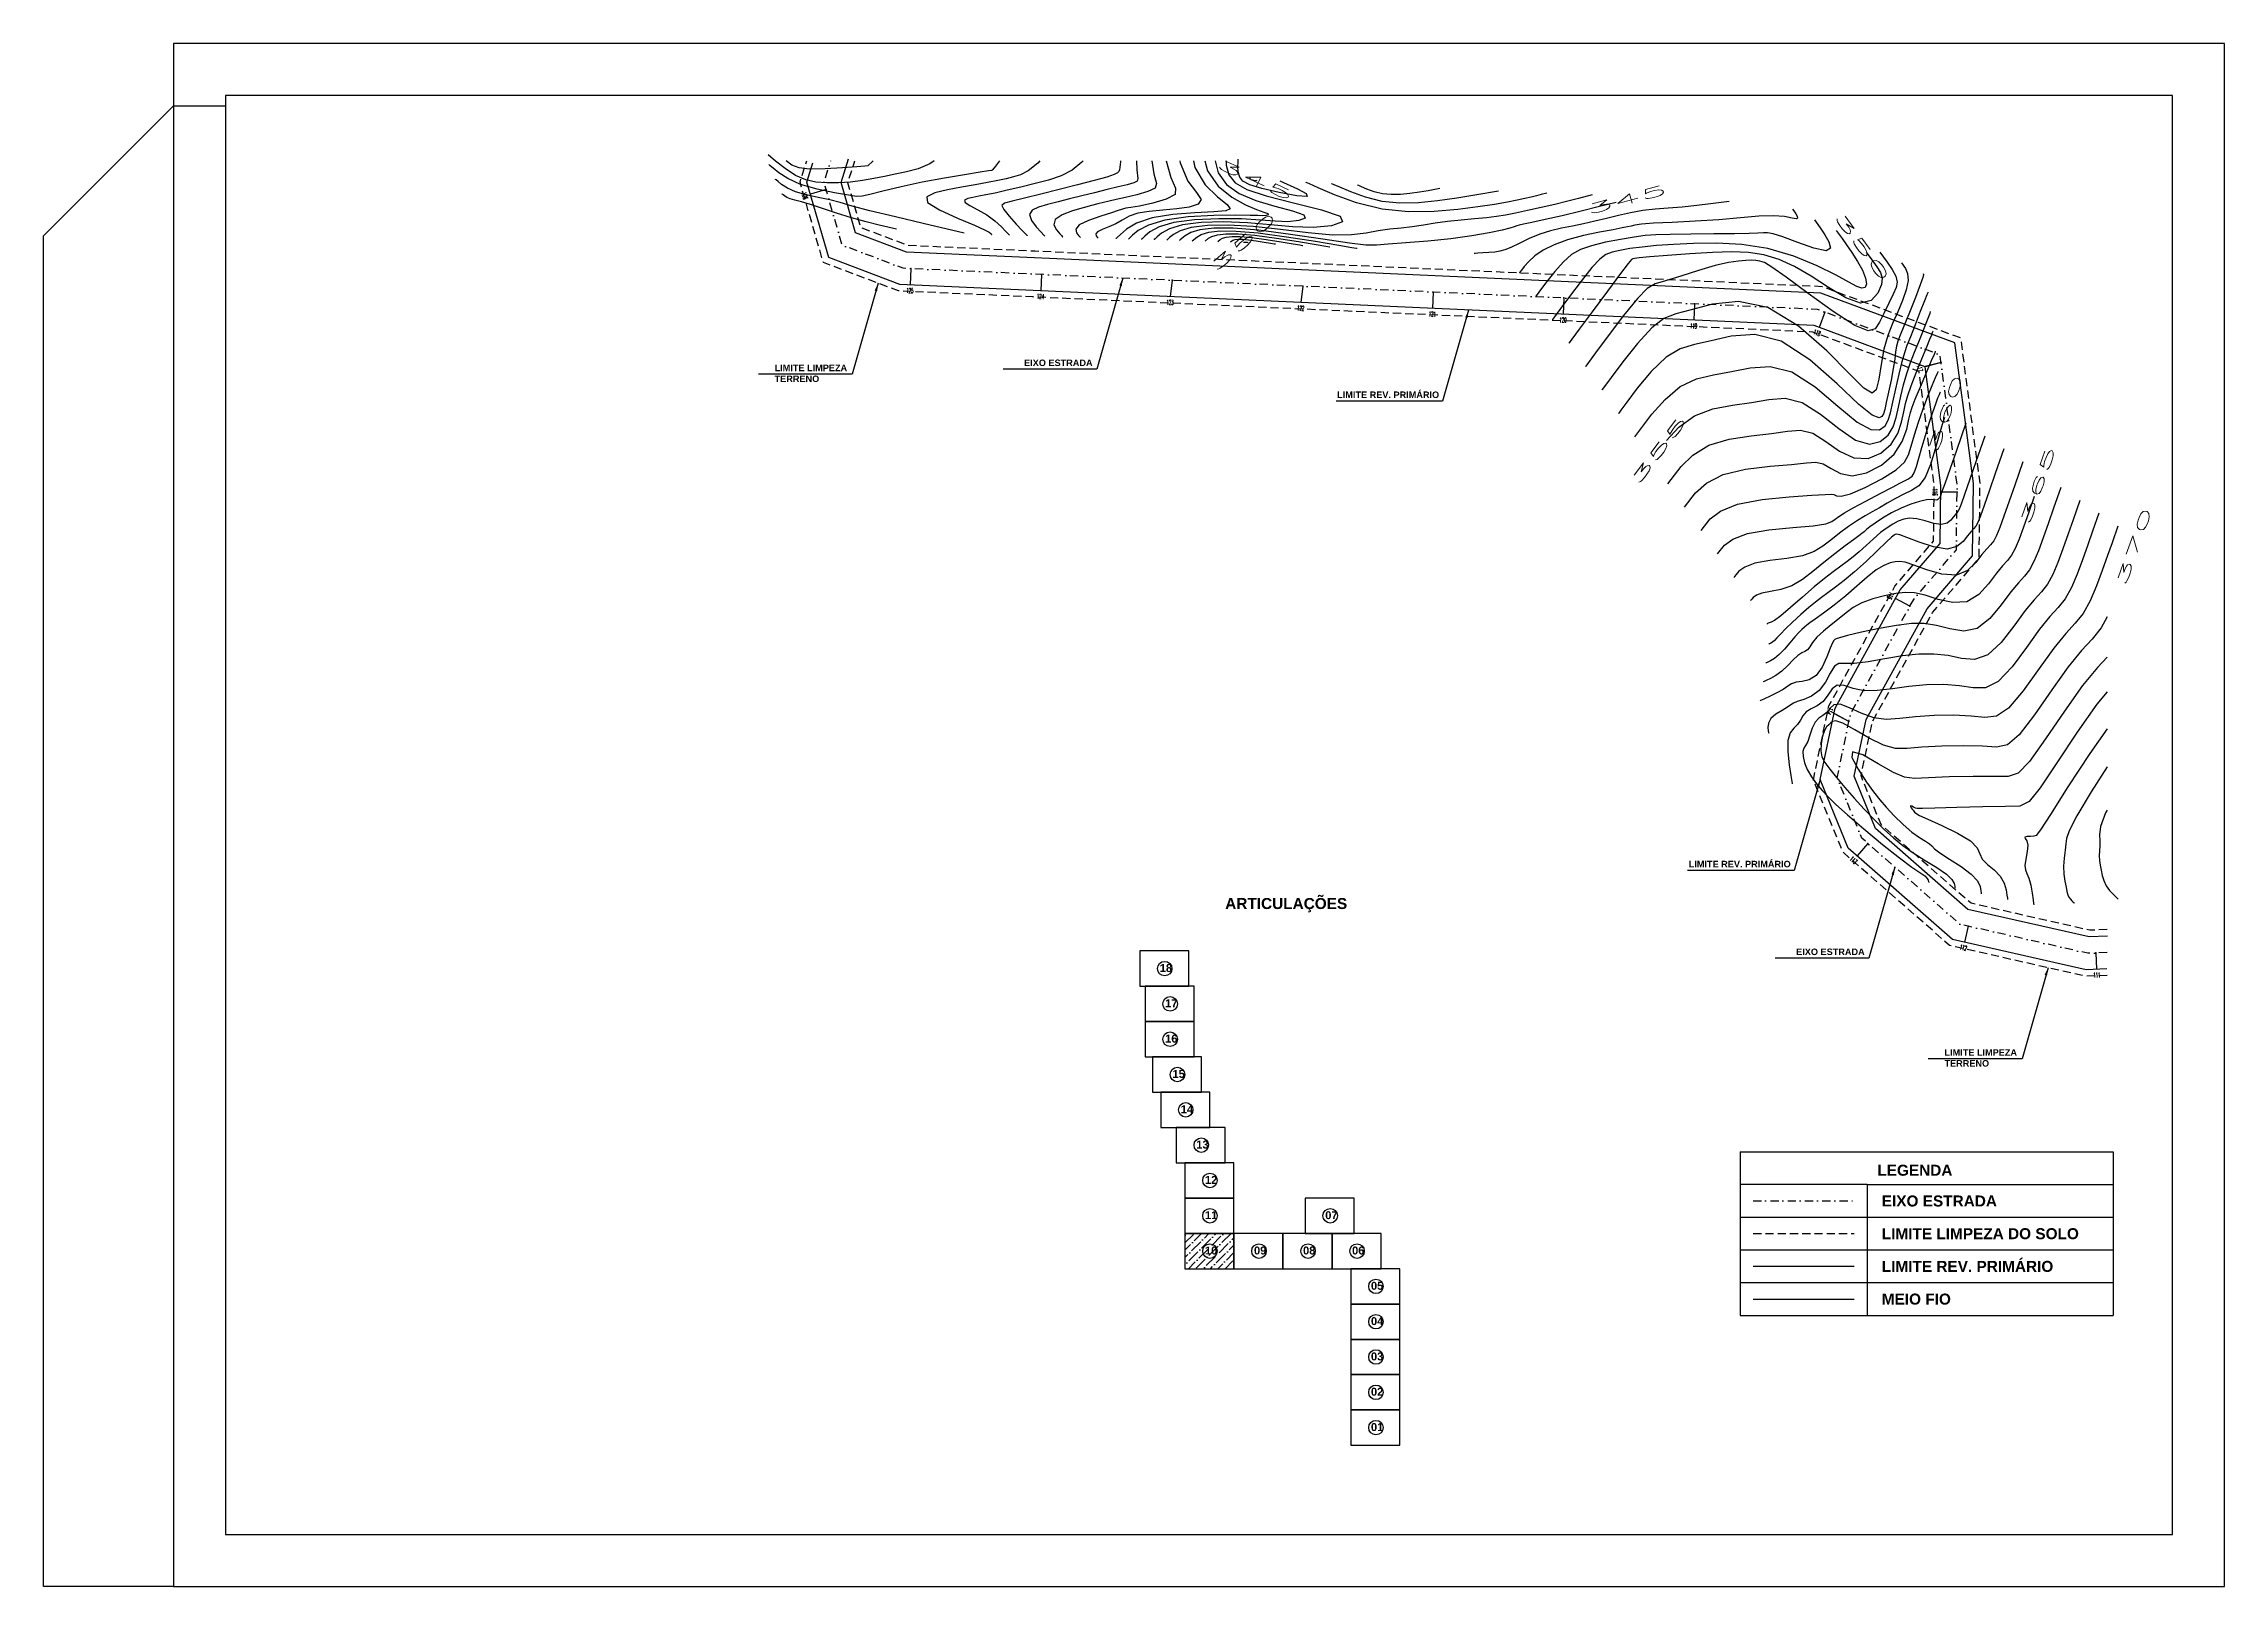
# Model space of a CAD drawing. Header units: millimetres. Extents: x 276147 to 291056, y 9594849 to 9609891.
# Drawn here: x 284630.2 to 284963.8, y 9596392.7 to 9596628.6 of the extents above; entities that cross this region are included whole.
import ezdxf
from ezdxf.enums import TextEntityAlignment as Align

# ---------------------------------------------------------------- set-up
doc = ezdxf.new("R2010")
doc.units = ezdxf.units.MM
doc.header["$LTSCALE"] = 10
for name, pattern in [('CONTINUO', [0]), ('DASHDOTX2', [50.8, 25.4, -12.7, 0, -12.7]), ('HIDDEN', [0.375, 0.25, -0.125])]:
    doc.linetypes.add(name, pattern=pattern)
for name, color, linetype in [('500-dim1', 6, 'Continuous'), ('Curvas mestras', 30, 'Continuous'), ('Curvas simples', 9, 'Continuous'), ('Curvas texto', 2, 'Continuous'), ('TG', 7, 'CONTINUO'), ('Top_malha_coord', 8, 'Continuous')]:
    doc.layers.add(name, color=color, linetype=linetype)
doc.styles.add('r80', font='romans.shx')
doc.styles.add('ROMAND', font='romand', dxfattribs={"height": 0.2})
doc.styles.add('SIMPLEX', font='simplex', dxfattribs={"height": 0.2})
doc.styles.add('T7', font='arial.ttf')
doc.dimstyles.new('cadnorma_dim1', dxfattribs={"dimscale": 0, "dimtxt": 2, "dimasz": 1.199999999999999, "dimexe": 1, "dimexo": 2.5, "dimgap": 0.6, "dimtad": 1, "dimzin": 4, "dimdsep": 46, "dimtxsty": 'r80', "dimblk": 'ARCHTICK', "dimblk1": 'ARCHTICK', "dimblk2": 'ARCHTICK', "dimcen": -1, "dimdle": 1, "dimclrd": 1, "dimclre": 1, "dimclrt": 2, "dimaunit": 1, "dimazin": 0, "dimtfac": 1, "dimtix": 1, "dimtmove": 2, "dimatfit": 0, "dimfxl": 1, "dimarcsym": 0})

msp = doc.modelspace()

# ---------------------------------------------------------------- texts
at = {"layer": 'Curvas texto', "extrusion": (-0.0200587750042602, 0.0327446982403546, 0.999262443146182), "style": 'SIMPLEX'}
for s, rotation, width, p, p2 in [('345', 124.0375721431367, 3.29940501621519, (-5255769.961044569, -8028561.663069521, 308404.8431719807), (-5255777.08440515, -8028551.117177081, 308404.8431719807)), ('345', 163.2961542095607, 3.299405158209931, (-5255814.769803203, -8028525.603497773, 308404.8431719808), (-5255826.959072133, -8028521.945650015, 308404.8431719808)), ('350', 189.4571163815798, 3.299405250864548, (-5255761.503488773, -8028547.60764741, 308409.8431719808), (-5255774.056801512, -8028549.698693955, 308409.8431719808)), ('350', 95.53598918793247, 3.299405243200046, (-5255846.624383447, -8028505.591617875, 308409.8431719811), (-5255847.852099789, -8028492.924698431, 308409.8431719811)), ('360', 219.5998571840465, 3.299405227197599, (-5255841.12139996, -8028465.827590257, 308419.8431719809), (-5255850.927185374, -8028473.939600269, 308419.8431719809)), ('355', 201.3879653975772, 3.299405197822604, (-5255799.593961768, -8028485.794640176, 308414.8431719807), (-5255811.443811242, -8028490.435674394, 308414.8431719807)), ('365', 219.3377069524628, 3.299405304172084, (-5255847.419788184, -8028448.90432925, 308424.843171981), (-5255857.262586627, -8028456.971389458, 308424.843171981)), ('370', 219.3180756083839, 3.299405133813529, (-5255855.081848477, -8028433.061037636, 308429.8431719808), (-5255864.927409864, -8028441.124724501, 308429.8431719808))]:
    msp.add_text(s, height=1.5, rotation=rotation, dxfattribs=dict(at, width=width)).set_placement(p, p2, align=Align.FIT)
at = {"layer": 'TG', "color": 5, "extrusion": (-0.0173318333565949, 0.059297115205288, 0.998089905610126), "style": 'ROMAND', "width": 0.5403508769579338}
msp.add_text('126', height=0.75, rotation=89.98057405388931, dxfattribs=at).set_placement((-2965634.015809488, -9113864.687423183, 564275.7022608641), (-2965634.015436537, -9113863.587423246, 564275.7022608641), align=Align.FIT)
at = {"layer": 'TG', "color": 5, "extrusion": (-0.0617213548373092, 0.0026485234031326, 0.998089905610126), "style": 'ROMAND'}
for s, rotation, width, p, p2 in [('125', 89.98057402959788, 0.5403508759429517, (-9599975.463625425, -126667.775543912, 8000.729157960707), (-9599975.463252474, -126666.6755439777, 8000.729157960707)), ('124', 89.98057373853639, 0.5310344814678312, (-9599975.42194542, -126647.8137893095, 7999.493597572595), (-9599975.421572462, -126646.7137893754, 7999.493597572595)), ('123', 89.98057412662891, 0.5403508762571668, (-9599975.380598525, -126628.0115731101, 7998.267912034383), (-9599975.380225575, -126626.9115731753, 7998.267912034383)), ('122', 89.98057383556049, 0.5403508760007584, (-9599975.338918513, -126608.0498185079, 7997.032351646296), (-9599975.338545557, -126606.9498185736, 7997.032351646296)), ('121', 89.98057422363811, 0.6039215672536322, (-9599975.296905387, -126587.9285255031, 7995.786916408286), (-9599975.296532439, -126586.8285255689, 7995.786916408286))]:
    msp.add_text(s, height=0.75, rotation=rotation, dxfattribs=dict(at, width=width)).set_placement(p, p2, align=Align.FIT)
at = {"layer": 'TG', "color": 5, "extrusion": (-0.0617213548372179, 0.0026485234052588, 0.998089905610126), "style": 'ROMAND'}
for s, rotation, width, p, p2 in [('120', 89.98057402960508, 0.5403508761431043, (-9599975.255221015, -126567.9671009746, 7994.551376450532), (-9599975.254848063, -126566.8671010399, 7994.551376450532)), ('119', 89.98057422364454, 0.5499999989307426, (-9599975.213541003, -126548.005346372, 7993.315816062467), (-9599975.213168055, -126546.9053464373, 7993.315816062467))]:
    msp.add_text(s, height=0.75, rotation=rotation, dxfattribs=dict(at, width=width)).set_placement(p, p2, align=Align.FIT)
at = {"layer": 'TG', "color": 5, "extrusion": (-0.0579781946282937, 0.021332352585068, 0.998089905610126), "style": 'ROMAND', "width": 0.5403508767298864}
msp.add_text('118', height=0.75, rotation=89.98057383558671, dxfattribs=at).set_placement((-9104678.49131405, -3040550.409719421, 188359.5217653051), (-9104678.490941094, -3040549.309719485, 188359.5217653051), align=Align.FIT)
at = {"layer": 'TG', "color": 5, "extrusion": (-0.0156799394165401, 0.05975516562661, 0.998089905610126), "style": 'ROMAND', "width": 0.5403508705532044}
msp.add_text('117', height=0.75, rotation=89.98057400514918, dxfattribs=at).set_placement((-2711298.649755897, -9192412.925335746, 569137.5539995686), (-2711298.649382945, -9192411.825335823, 569137.5539995686), align=Align.FIT)
at = {"layer": 'TG', "color": 5, "extrusion": (0.0005766448530918, 0.0617754627654328, 0.998089905610126), "style": 'ROMAND', "width": 0.5403508742127506}
msp.add_text('116', height=0.75, rotation=89.98057412655542, dxfattribs=at).set_placement((-195331.2531058493, -9580457.441093635, 593156.1055771603), (-195331.2527328993, -9580456.341093704, 593156.1055771603), align=Align.FIT)
at = {"layer": 'TG', "color": 5, "extrusion": (0.0297576877996134, 0.0541388985480006, 0.998089905610126), "style": 'ROMAND', "width": 0.5403508760424074}
msp.add_text('115', height=0.75, rotation=89.98057422364093, dxfattribs=at).set_placement((4372842.329620012, -8530774.79837846, 528184.5477523669), (4372842.32999296, -8530773.698378526, 528184.5477523669), align=Align.FIT)
at = {"layer": 'TG', "color": 5, "extrusion": (0.0297576878102033, 0.0541388985421799, 0.998089905610126), "style": 'ROMAND', "width": 0.5310344825275486}
msp.add_text('114', height=0.75, rotation=89.98057407814424, dxfattribs=at).set_placement((4372842.013478266, -8530754.889089083, 528183.3154393861), (4372842.013851217, -8530753.789089147, 528183.3154393861), align=Align.FIT)
at = {"layer": 'TG', "color": 5, "extrusion": (-0.0465924856094687, 0.0405669890909027, 0.998089905610126), "style": 'ROMAND', "width": 0.5403508755861566}
msp.add_text('113', height=0.75, rotation=89.98057383554558, dxfattribs=at).set_placement((-7424675.682078168, -6075091.032494443, 376186.6073254977), (-7424675.681705212, -6075089.932494509, 376186.6073254977), align=Align.FIT)
at = {"layer": 'TG', "color": 5, "extrusion": (-0.0602736001686595, 0.0135511417186354, 0.998089905610126), "style": 'ROMAND', "width": 0.5403508770730051}
msp.add_text('112', height=0.75, rotation=89.98057383559903, dxfattribs=at).set_placement((-9425274.195860045, -1823522.349814796, 113029.8880733957), (-9425274.19548709, -1823521.249814859, 113029.8880733957), align=Align.FIT)
at = {"layer": 'TG', "color": 5, "extrusion": (-0.0617171065807162, -0.0027457375101215, 0.998089905610126), "style": 'ROMAND', "width": 0.6039215668948076}
msp.add_text('111', height=0.75, rotation=89.98057402958709, dxfattribs=at).set_placement((-9574338.408010334, 709830.606007844, -43775.49420299195), (-9574338.407637382, 709831.7060077776, -43775.49420299195), align=Align.FIT)
at = {"layer": 'Top_malha_coord', "color": 7, "style": 'T7'}
for s, width, insert, char_height, attachment_point in [('{\\fArial|b1|i0|c0|p34;LIMITE LIMPEZA\\PTERRENO}', 16.67673822349752, (284742.0139196657, 9596579.475795407, 160.1796621240507), 1, 1), ('{\\fArial|b1|i0|c0|p34;EIXO ESTRADA}', 16.67673822349752, (284790.6523422312, 9596580.254244892, 160.1796621240507), 1, 3), ('{\\fArial|b1|i0|c0|p34;LIMITE REV. PRIMÁRIO}', 16.67673822349752, (284828.0672798628, 9596575.370940644, 160.1796621240507), 1, 1), ('{\\fArial|b1|i0|c0|p34;LIMITE REV. PRIMÁRIO}', 16.67673822349752, (284881.8417040856, 9596503.609688694, 160.1796621240507), 1, 1), ('{\\fArial|b1|i0|c0|p34;ARTICULAÇÕES}', 9.05984542533406, (284810.9355669895, 9596497.919239365), 1.682079722240085, 1), ('{\\fArial|b1|i0|c0|p34;EIXO ESTRADA}', 16.67673822349752, (284908.7534453424, 9596490.194658032, 160.1796621240507), 1, 3), ('{\\fArial|b1|i0|c0|p34;LIMITE LIMPEZA\\PTERRENO}', 16.67673822349752, (284920.9610455792, 9596474.807424847, 160.1796621240507), 1, 1), ('{\\fArial|b1|i0|c0|p34;LEGENDA}', 9.05984542533406, (284910.6877808005, 9596457.14274323, -94.93660008310553), 1.682079722240085, 1), ('{\\fArial|b1|i0|c0|p34;EIXO ESTRADA}', 20.98438079227344, (284911.3663997489, 9596452.437229801, -94.93660008310553), 1.682079722240085, 1), ('{\\fArial|b1|i0|c0|p34;LIMITE LIMPEZA DO SOLO}', 31.11703686733381, (284911.3663997489, 9596447.437229801, -94.93660008310553), 1.682079722240085, 1), ('{\\fArial|b1|i0|c0|p34;LIMITE REV. PRIMÁRIO}', 41.98582607079879, (284911.3663997489, 9596442.437229801, -94.93660008310553), 1.682079722240085, 1), ('{\\fArial|b1|i0|c0|p34;MEIO FIO}', 41.98582607079879, (284911.3663997489, 9596437.437229803, -94.93660008310553), 1.682079722240085, 1)]:
    msp.add_mtext_dynamic_manual_height_columns(s, width=width, gutter_width=12.5, heights=[0], dxfattribs=dict(at, insert=insert, char_height=char_height, attachment_point=attachment_point))

# ---------------------------------------------------------------- blocks, each defined once
blk = doc.blocks.new('_ArchTick')
at = {"color": 0, "linetype": 'ByBlock', "const_width": 0.15}
blk.add_lwpolyline([(-0.5, -0.5), (0.5, 0.5)], dxfattribs=at)
blk = doc.blocks.new('ASDF')
at = {"layer": 'Top_malha_coord', "color": 7}
for points in [[(288117.2770572668, 9595425.095165152), (288124.7770572668, 9595425.095165152), (288124.7770572668, 9595430.494073676), (288117.2770572668, 9595430.494073676)], [(288118.1013027223, 9595419.696256628), (288125.6013027224, 9595419.696256628), (288125.6013027224, 9595425.095165152), (288118.1013027223, 9595425.095165152)], [(288118.1013027223, 9595414.297348104), (288125.6013027224, 9595414.297348104), (288125.6013027224, 9595419.696256628), (288118.1013027223, 9595419.696256628)], [(288119.2235212072, 9595408.89843958), (288126.7235212072, 9595408.89843958), (288126.7235212072, 9595414.297348104), (288119.2235212072, 9595414.297348104)], [(288120.4897937645, 9595403.499531057), (288127.9897937645, 9595403.499531057), (288127.9897937645, 9595408.89843958), (288120.4897937645, 9595408.89843958)], [(288122.8676055573, 9595398.100622533), (288130.3676055573, 9595398.100622533), (288130.3676055573, 9595403.499531057), (288122.8676055573, 9595403.499531057)], [(288124.19609628, 9595392.701714007), (288131.69609628, 9595392.701714007), (288131.69609628, 9595398.100622533), (288124.19609628, 9595398.100622533)], [(288124.19609628, 9595387.302805483), (288131.69609628, 9595387.302805483), (288131.69609628, 9595392.701714007), (288124.19609628, 9595392.701714007)], [(288142.5888804331, 9595387.302805483), (288150.0888804331, 9595387.302805483), (288150.0888804331, 9595392.701714007), (288142.5888804331, 9595392.701714007)], [(288124.19609628, 9595381.90389696), (288131.69609628, 9595381.90389696), (288131.69609628, 9595387.302805483), (288124.19609628, 9595387.302805483)], [(288131.69609628, 9595381.90389696), (288139.19609628, 9595381.90389696), (288139.19609628, 9595387.302805483), (288131.69609628, 9595387.302805483)], [(288139.19609628, 9595381.90389696), (288146.69609628, 9595381.90389696), (288146.69609628, 9595387.302805483), (288139.19609628, 9595387.302805483)], [(288146.69609628, 9595381.90389696), (288154.19609628, 9595381.90389696), (288154.19609628, 9595387.302805483), (288146.69609628, 9595387.302805483)], [(288149.5854278603, 9595376.504988436), (288157.0854278603, 9595376.504988436), (288157.0854278603, 9595381.90389696), (288149.5854278603, 9595381.90389696)], [(288149.5854278603, 9595371.106079912), (288157.0854278603, 9595371.106079912), (288157.0854278603, 9595376.504988436), (288149.5854278603, 9595376.504988436)], [(288149.5854278603, 9595365.707171388), (288157.0854278603, 9595365.707171388), (288157.0854278603, 9595371.106079912), (288149.5854278603, 9595371.106079912)], [(288149.5854278603, 9595360.308262864), (288157.0854278603, 9595360.308262864), (288157.0854278603, 9595365.707171388), (288149.5854278603, 9595365.707171388)], [(288149.5854278603, 9595354.90935434), (288157.0854278603, 9595354.90935434), (288157.0854278603, 9595360.308262864), (288149.5854278603, 9595360.308262864)]]:
    blk.add_lwpolyline(points, close=True, dxfattribs=at)
for centre in [(288121.1075160061, 9595427.794619417), (288121.9317614617, 9595422.39571089), (288121.9317614617, 9595416.996802364), (288123.0539799466, 9595411.59789384), (288124.3202525039, 9595406.19898532), (288126.6980642967, 9595400.800076792), (288128.0265550194, 9595395.401168272), (288128.0265550194, 9595390.002259746), (288146.4193391725, 9595390.002259746), (288128.0265550194, 9595384.603351222), (288135.5265550194, 9595384.603351222), (288143.0265550194, 9595384.603351222), (288150.5265550194, 9595384.603351222), (288153.4158865996, 9595379.204442697), (288153.4158865996, 9595373.805534175), (288153.4158865996, 9595368.406625653), (288153.4158865996, 9595363.007717127), (288153.4158865996, 9595357.608808603)]:
    blk.add_circle(centre, 1.10921345708195, dxfattribs=at)
at = {"layer": 'Top_malha_coord', "color": 7, "char_height": 1.216883596980453, "attachment_point": 1, "style": 'T7'}
for s, insert in [('{\\fArial|b1|i0|c0|p34;18}', (288120.3443937709, 9595428.492702857)), ('{\\fArial|b1|i0|c0|p34;17}', (288121.1686392266, 9595423.093794333)), ('{\\fArial|b1|i0|c0|p34;16}', (288121.1686392266, 9595417.694885807)), ('{\\fArial|b1|i0|c0|p34;15}', (288122.2908577114, 9595412.295977283)), ('{\\fArial|b1|i0|c0|p34;14}', (288123.5571302687, 9595406.89706876)), ('{\\fArial|b1|i0|c0|p34;13}', (288125.9349420615, 9595401.498160236)), ('{\\fArial|b1|i0|c0|p34;12}', (288127.2634327842, 9595396.099251712)), ('{\\fArial|b1|i0|c0|p34;11}', (288127.2634327842, 9595390.700343188)), ('{\\fArial|b1|i0|c0|p34;07}', (288145.6562169372, 9595390.700343188)), ('{\\fArial|b1|i0|c0|p34;10}', (288127.2634327842, 9595385.301434664)), ('{\\fArial|b1|i0|c0|p34;09}', (288134.7634327842, 9595385.301434664)), ('{\\fArial|b1|i0|c0|p34;08}', (288142.2634327842, 9595385.301434664)), ('{\\fArial|b1|i0|c0|p34;06}', (288149.7634327842, 9595385.301434664)), ('{\\fArial|b1|i0|c0|p34;05}', (288152.6527643644, 9595379.902526142)), ('{\\fArial|b1|i0|c0|p34;04}', (288152.6527643644, 9595374.503617616)), ('{\\fArial|b1|i0|c0|p34;03}', (288152.6527643644, 9595369.104709093)), ('{\\fArial|b1|i0|c0|p34;02}', (288152.6527643644, 9595363.705800567)), ('{\\fArial|b1|i0|c0|p34;01}', (288152.6527643644, 9595358.306892043))]:
    blk.add_mtext_dynamic_manual_height_columns(s, width=9.05984542533406, gutter_width=12.5, heights=[0], dxfattribs=dict(at, insert=insert))

# ---------------------------------------------------------------- hatches: boundary and pattern name
at = {"layer": 'Top_malha_coord'}
h = msp.add_hatch(dxfattribs=at)
h.set_pattern_fill('ANSI36', color=8, scale=0.25)
h.set_pattern_definition([(45, (-3344.809250124265, 1086.328319439664), (0.4209495056751168, 1.54348152080876), [1.984375, -0.396875, 0, -0.396875])])
h.paths.add_polyline_path([(284812.276177736, 9596446.636582304), (284804.776177736, 9596446.636582304), (284804.776177736, 9596441.23767378), (284812.276177736, 9596441.23767378)])
h.paths.add_polyline_path([(284809.7158499324, 9596443.937128045, -1), (284807.4974230183, 9596443.937128045, -1)], flags=0)
h.paths.add_polyline_path([(284807.4679072636, 9596442.748875896), (284809.9672500402, 9596442.748875896), (284809.9672500402, 9596445.25651938), (284807.4679072636, 9596445.25651938)], flags=24)

# ---------------------------------------------------------------- linework, layer by layer
at = {"color": 8, "linetype": 'HIDDEN', "ltscale": 0.5}
msp.add_line((284891.6983607654, 9596446.608024633, -94.93660008310553), (284907.1409358699, 9596446.608024633, -94.93660008310553), dxfattribs=at)
at = {"color": 8, "linetype": 'HIDDEN', "ltscale": 0.5, "elevation": 160.1796621240507, "flags": 128}
for points in [[(284945.832656742, 9596486.088203546), (284942.5572456434, 9596485.949322358), (284921.7417141057, 9596490.674812734), (284905.4063013664, 9596504.957634293), (284900.9081933866, 9596515.964448912), (284903.2734153255, 9596527.314313747), (284913.3712111367, 9596545.595128564), (284919.2921509559, 9596552.485893916), (284919.3888587717, 9596560.955101343), (284918.1116286412, 9596570.614390995), (284917.078048174, 9596578.431034893), (284900.8214422318, 9596584.450944824), (284781.5162785188, 9596589.81955816), (284760.9850058805, 9596590.743444944), (284749.4717760829, 9596595.082708936), (284745.9033698924, 9596607.386399645), (284746.9333912245, 9596610.613824315)], [(284945.832656742, 9596493.09449322), (284943.1950026455, 9596492.98265366), (284925.0171019093, 9596497.109355632), (284911.2599443628, 9596509.137887107), (284908.1975748667, 9596516.631467408), (284909.9109436518, 9596524.853319153), (284919.1501263702, 9596541.579720786), (284926.2625906254, 9596549.857177364), (284926.394122263, 9596561.376088357), (284925.0512245836, 9596571.53200102), (284923.46467724, 9596583.530559432), (284902.2276379604, 9596591.394751025), (284781.8309531021, 9596596.812481722), (284762.4119176455, 9596597.686318943), (284755.2188494878, 9596600.397341147), (284753.2201054495, 9596607.288913222), (284754.2812392344, 9596610.613824315)]]:
    msp.add_lwpolyline(points, dxfattribs=at)
at = {"linetype": 'Continuous'}
for p in [(284749.8804826497, 9596606.238639278, 160.1796621240507), (284749.8804826497, 9596606.238639278, 160.1796621240507), (284762.853060576, 9596594.162926147, 160.1796621240507), (284762.853060576, 9596594.162926147, 160.1796621240507), (284782.8328420113, 9596593.26385592, 160.1796621240507), (284782.8328420113, 9596593.26385592, 160.1796621240507), (284802.8126234471, 9596592.364785688, 160.1796621240507), (284802.8126234471, 9596592.364785688, 160.1796621240507), (284822.7924048824, 9596591.465715457, 160.1796621240507), (284822.7924048824, 9596591.465715457, 160.1796621240507), (284842.7721863182, 9596590.566645227, 160.1796621240507), (284842.7721863182, 9596590.566645227, 160.1796621240507), (284862.7519677538, 9596589.667574996, 160.1796621240507), (284862.7519677538, 9596589.667574996, 160.1796621240507), (284882.7317491893, 9596588.768504767, 160.1796621240507), (284882.7317491893, 9596588.768504767, 160.1796621240507), (284902.6387889409, 9596587.510235496, 160.1796621240507), (284902.6387889409, 9596587.510235496, 160.1796621240507), (284920.4283143888, 9596579.793820975, 160.1796621240507), (284920.4283143888, 9596579.793820975, 160.1796621240507), (284922.8776789617, 9596559.95604494, 160.1796621240507), (284922.8776789617, 9596559.95604494, 160.1796621240507), (284915.6729070088, 9596542.523354476, 160.1796621240507), (284915.6729070088, 9596542.523354476, 160.1796621240507), (284906.3434489819, 9596524.890246583, 160.1796621240507), (284906.3434489819, 9596524.890246583, 160.1796621240507), (284909.259324387, 9596506.237939037, 160.1796621240507), (284909.259324387, 9596506.237939037, 160.1796621240507), (284924.5922967282, 9596493.616737192, 160.1796621240507), (284924.5922967282, 9596493.616737192, 160.1796621240507), (284944.1259459758, 9596489.518981887, 160.1796621240507), (284944.1259459758, 9596489.518981887, 160.1796621240507)]:
    msp.add_point(p, dxfattribs=at)
at = {"layer": '500-dim1', "ltscale": 0.1}
for points in [[(284650.0564834579, 9596392.671586046), (284963.7748950092, 9596392.671586046), (284963.7748950092, 9596628.55606258), (284650.0564834579, 9596628.55606258)], [(284657.998721725, 9596400.613824314), (284955.832656742, 9596400.613824314), (284955.832656742, 9596620.613824312), (284657.998721725, 9596620.613824312)]]:
    msp.add_lwpolyline(points, close=True, dxfattribs=at)
msp.add_lwpolyline([(284650.0564834579, 9596392.671586046), (284630.20088779, 9596392.671586046), (284630.20088779, 9596599.16978099), (284650.0564834579, 9596619.025376657), (284657.998721725, 9596619.025376657)], dxfattribs=at)
at = {"layer": 'Curvas mestras', "linetype": 'CONTINUO'}
for points in [[(284757.0926732829, 9596610.613824312, -136.4977299156627), (284756.8732040597, 9596610.416689917, -136.4956755779244), (284756.4079813014, 9596610.006510235, -136.4915731409241), (284756.3322167117, 9596609.945871856, -136.4911069564664), (284756.3236641111, 9596609.938893942, -136.4910499795483), (284756.3180058508, 9596609.927603472, -136.4907935851629), (284756.3154124096, 9596609.91350336, -136.4903836000271), (284756.2514940382, 9596609.893329477, -136.4910055952755), (284755.8036430597, 9596609.844745517, -136.4984035266357), (284754.5846935755, 9596609.740651153, -136.5194611526353), (284752.3902234882, 9596609.5746331, -136.5580718007663), (284749.7467839457, 9596609.423045313, -136.6061677370712), (284747.3636678996, 9596609.382928824, -136.6526908368364), (284745.757091319, 9596609.543793928, -136.6902119481496), (284744.6709542184, 9596609.96501099, -136.7258174145504), (284743.7731392224, 9596610.613824312, -136.7651006537201)], [(284794.9154482037, 9596610.613824312, -130.734800895758), (284794.9061288161, 9596610.484142747, -130.7307384512646), (284794.764194343, 9596609.258995363, -130.6934408924103), (284794.6494094157, 9596608.989532027, -130.6869150286334), (284794.4624986567, 9596608.823911367, -130.6852397952138), (284793.9492814864, 9596608.561315468, -130.6869369313031), (284792.8168505424, 9596608.16368856, -130.6966390916755), (284790.873971134, 9596607.61009197, -130.7174989045857), (284788.3360893014, 9596606.9480705, -130.7467495861024), (284785.5203237734, 9596606.242292063, -130.7801445219925), (284782.7346466219, 9596605.5563615, -130.8135858687133), (284780.2504533225, 9596604.949642336, -130.8435710229937), (284778.3299897001, 9596604.480437037, -130.8667462778653), (284777.1794441047, 9596604.158839947, -130.8793034751111), (284776.7807569602, 9596603.802101988, -130.8756166548378), (284777.0598062158, 9596603.17926598, -130.849605506603), (284777.8935364674, 9596602.154711988, -130.7992960818487), (284778.963161899, 9596600.974171147, -130.7391398837467), (284779.9009633451, 9596599.978712853, -130.6876948103568), (284780.4282596165, 9596599.423329923, -130.6589108168523), (284780.6225274547, 9596599.218715947, -130.6483061976291), (284780.6502795739, 9596599.189484948, -130.6467912465709)], [(284806.0739362486, 9596610.613824312, -125.5071195825431), (284806.2911747874, 9596609.629894938, -125.470516576283), (284807.8778308842, 9596606.956390107, -125.3510589828042), (284809.753905047, 9596605.126908503, -125.2534494177348), (284811.2232829531, 9596603.968374584, -125.1859898981897), (284811.7001764109, 9596603.309509564, -125.1548266785944), (284811.0401227247, 9596602.98621368, -125.1574822793741), (284809.2089843259, 9596602.83618292, -125.1893234453423), (284806.2984541378, 9596602.702102324, -125.2433545378994), (284802.9035290538, 9596602.446615037, -125.303130810466), (284799.7450314558, 9596601.93735222, -125.3498452005119), (284797.3957295821, 9596601.108783, -125.3698528259088), (284795.8361660957, 9596600.16272827, -125.3701577072174), (284794.8988265104, 9596599.367844883, -125.3629260405109), (284794.4188546243, 9596598.924691577, -125.3580391630207), (284794.2420223512, 9596598.761424728, -125.3562387502429), (284794.2167608829, 9596598.738100607, -125.3559815333251)], [(284815.5995352538, 9596607.677098267, -120.2159830130081), (284815.7190479064, 9596607.61188539, -120.2114470140336), (284815.7343617128, 9596607.573328264, -120.2098761377533), (284815.587135176, 9596607.58274448, -120.2131400602197), (284815.3432854032, 9596607.626570586, -120.2194711300803), (284815.0997879051, 9596607.68252262, -120.2261924815507), (284814.9333535188, 9596607.733566865, -120.2312060775843), (284814.8396123688, 9596607.78366054, -120.2347293110474), (284814.7939279037, 9596607.8420101, -120.2375584107617), (284814.7743722105, 9596607.9136207, -120.2402975618283), (284814.7698448957, 9596607.986679286, -120.2427824883748), (284814.7719542033, 9596608.045171507, -120.2446568709242), (284814.7738062886, 9596608.07745116, -120.2456774604766), (284814.7744889516, 9596608.08934366, -120.2460534608367), (284814.7745859034, 9596608.091042588, -120.2461071866823)], [(284870.7208542759, 9596604.27814933, -118.9981210771043), (284868.2118004894, 9596603.631448267, -119.0272951088523), (284865.3625957044, 9596602.925692972, -119.0613620486951), (284862.4804861366, 9596602.250582572, -119.0970937038914), (284859.8697549708, 9596601.666032072, -119.1303453681435), (284857.8339421275, 9596601.224506699, -119.1567431347471), (284856.5771462343, 9596600.956575386, -119.1731917225083), (284855.9056916903, 9596600.805193838, -119.1817096174022), (284855.5264595954, 9596600.691418458, -119.1855938731719), (284855.1488449345, 9596600.545026783, -119.1883768619996), (284854.4922962387, 9596600.33068682, -119.1945324673111), (284853.2787739283, 9596600.021789713, -119.20876999656), (284851.302062036, 9596599.608402064, -119.2349034368785), (284848.6432200442, 9596599.147291437, -119.2731658425441), (284845.4551310547, 9596598.711903868, -119.3228950458256), (284841.9514132918, 9596598.360401552, -119.3817088734036), (284838.5886334824, 9596598.089815343, -119.4403451006187), (284835.8840964723, 9596597.881891243, -119.4878214047317), (284834.0980776807, 9596597.740259232, -119.5190320759689), (284832.4627427997, 9596597.756079087, -119.55237750083), (284829.9532260846, 9596598.042389553, -119.6121345560791), (284825.8830245992, 9596598.651695462, -119.7138043373384), (284820.9190756266, 9596599.39435508, -119.8377846804474), (284816.0666742528, 9596600.020189753, -119.955697642898), (284812.1403331452, 9596600.33053373, -120.0446829874095), (284809.1914192599, 9596600.332758803, -120.103951160589), (284807.0805151351, 9596600.085750664, -120.1382303872637), (284805.6654142428, 9596599.660960963, -120.1527166515848), (284804.7927607854, 9596599.18010824, -120.1544769319848), (284804.3064128957, 9596598.777476003, -120.1510458733214), (284804.063464151, 9596598.553163793, -120.1485722671755), (284803.973956876, 9596598.470522234, -120.1476609285714), (284803.9611698387, 9596598.458717017, -120.1475307665791)], [(284813.7258618658, 9596598.196927963, -114.9392493990276), (284813.747146023, 9596598.208655957, -114.9392064629032), (284813.7816603368, 9596598.21901646, -114.9388531390254), (284813.8335198986, 9596598.224978188, -114.9380074909099), (284813.9080578308, 9596598.224483278, -114.9364950301501), (284814.0109177653, 9596598.21571822, -114.9341430419267), (284814.1417667819, 9596598.1982608, -114.930944373857), (284814.2763857658, 9596598.177261943, -114.9275539801133), (284814.3845820523, 9596598.159264857, -114.9247923490734), (284814.4443415492, 9596598.149190877, -114.923262649067), (284814.4663574679, 9596598.145478887, -114.9226990730644), (284814.4695035997, 9596598.144948883, -114.9226185513803)], [(284908.9682581914, 9596596.663717287, -112.9771519209866), (284909.8229963789, 9596595.517728873, -112.9224415230242), (284910.625325575, 9596594.416455584, -112.8702484253704), (284911.1918469058, 9596593.538902832, -112.8301199042148), (284911.4430620058, 9596592.720682902, -112.7982649776063), (284911.3254466381, 9596591.711559314, -112.7675581024637), (284910.7806582465, 9596590.403630674, -112.7356346161364), (284909.7310780054, 9596589.2583369, -112.7191734700723), (284908.0942677775, 9596588.879455013, -112.7396145814823), (284905.8513198835, 9596589.671909524, -112.8106064129065), (284903.2374424913, 9596591.245217953, -112.9146318258977), (284900.5513742294, 9596593.010045344, -113.0263822274542), (284898.028560859, 9596594.477362452, -113.1251064438515), (284895.6512736231, 9596595.559341947, -113.2082823527421), (284893.3384898997, 9596596.268462237, -113.2779452713116), (284890.9899764615, 9596596.62941646, -113.3369164055589), (284888.4286466742, 9596596.715759724, -113.3911608360035), (284885.4582022985, 9596596.61326188, -113.4474295517689), (284882.0211074359, 9596596.404312553, -113.5095773191683), (284878.6148635145, 9596596.157765493, -113.5698737625757), (284875.8757322978, 9596595.939092236, -113.6176922584095), (284874.2642016963, 9596595.797501173, -113.645401668819), (284873.5376482108, 9596595.71714922, -113.6573531562139), (284873.277674496, 9596595.665933164, -113.6608934671644), (284873.0765340291, 9596595.539432503, -113.6607857931199), (284872.5690845801, 9596594.943958683, -113.6514591180862), (284871.4008377444, 9596593.413506877, -113.6247588430674), (284869.3909330601, 9596590.716365553, -113.576722560651), (284867.053028815, 9596587.557986373, -113.5201561615945), (284865.0744152346, 9596584.87811228, -113.4720575823126), (284863.9696917928, 9596583.381071953, -113.4451770215787), (284863.5626879442, 9596582.82952999, -113.435273640815), (284863.5045443953, 9596582.750738712, -113.4338588890646)], [(284878.4377936407, 9596567.88410118, -107.6432417332803), (284880.3298030295, 9596569.891688732, -107.6710487003697), (284882.7309921563, 9596571.635582007, -107.679993644499), (284885.5361925243, 9596572.69160715, -107.6582879768361), (284888.5211904543, 9596573.255039403, -107.6168314175124), (284891.4320102195, 9596573.6760143, -107.5721957134924), (284894.0898532747, 9596574.159739528, -107.5346944148446), (284896.6166297826, 9596574.331702352, -107.4896079903378), (284899.2094260848, 9596573.672460187, -107.4159586663268), (284901.9912601672, 9596571.900350863, -107.3020472811445), (284904.7888876007, 9596569.6848368, -107.1732889959498), (284907.3549946002, 9596567.93315984, -107.0643775713074), (284909.4846361855, 9596567.337073753, -107.0020949737777), (284911.142338583, 9596567.726371992, -106.9815758136942), (284912.3349958149, 9596568.71535496, -106.9900427644284), (284913.09606725, 9596569.976358445, -107.0160869914366), (284913.5652855905, 9596571.413836816, -107.0537726370062), (284913.908952886, 9596572.990279818, -107.098532255241), (284914.2685241543, 9596574.665609306, -107.1462130218538), (284914.6860783371, 9596576.389499484, -107.1943211426519), (284915.1788513516, 9596578.10905966, -107.240777462805), (284915.7545646907, 9596579.781526696, -107.2840256848399), (284916.3828911598, 9596581.404649723, -107.324600825927), (284917.0239931383, 9596582.986304447, -107.3635606473221), (284917.635180366, 9596584.506898018, -107.4011200599166), (284918.1623670389, 9596585.836969394, -107.4341224681379), (284918.5486187034, 9596586.819585003, -107.4585682145229), (284918.7574824619, 9596587.351992926, -107.4718219756291), (284918.8344315829, 9596587.548142953, -107.4767049454062), (284918.8454248838, 9596587.576163527, -107.4774024730109)], [(284920.9461158547, 9596571.398183666, -101.9014095048446), (284920.6139917958, 9596570.334900236, -101.8732338304658), (284920.1543320189, 9596568.7188072, -101.8295033100553), (284919.559508587, 9596566.533450155, -101.7698318712323), (284918.833154779, 9596564.189086903, -101.7075902649344), (284917.9817176766, 9596562.20265257, -101.6595884533276), (284917.01203228, 9596560.946913607, -101.6379043679594), (284915.9324842624, 9596560.217961827, -101.6356878377523), (284914.7518452124, 9596559.66771938, -101.6413566689848), (284913.4903079465, 9596559.021907823, -101.6455177255816), (284912.2137611511, 9596558.301432343, -101.6475334251558), (284910.9995127353, 9596557.600995544, -101.648955217996), (284909.892778473, 9596556.980839318, -101.6508495201965), (284908.8103995626, 9596556.363345768, -101.6523421762071), (284907.6371200625, 9596555.636433307, -101.6520739987286), (284906.299751099, 9596554.724162394, -101.6490256978109), (284904.8933600423, 9596553.69514574, -101.643537291759), (284903.5550783351, 9596552.654140105, -101.6362888218978), (284902.3449810886, 9596551.696598634, -101.6292022570528), (284901.0149031284, 9596550.880778972, -101.6291681977713), (284899.2396199557, 9596550.255639136, -101.6443193630807), (284896.8400034728, 9596549.836180937, -101.6787430874797), (284894.2213071876, 9596549.501585333, -101.7203453789957), (284891.9348810076, 9596549.097077057, -101.7529868609531), (284890.4024081023, 9596548.521492997, -101.7648878413861), (284889.5269137044, 9596547.888127493, -101.7617074784616), (284889.0817533031, 9596547.363885028, -101.7534646100507), (284888.8667442303, 9596547.072520703, -101.7482329329618), (284888.7875301489, 9596546.965175057, -101.746305448029), (284888.7762135663, 9596546.94984025, -101.7460301080395)], [(284934.6820323214, 9596559.293689828, -96.2253394245895), (284933.8590260416, 9596556.940425646, -96.164746305873), (284933.0427099525, 9596554.627600633, -96.1053440369692), (284932.3647121682, 9596552.766516093, -96.05796824805702), (284931.785455639, 9596551.365741918, -96.02369421763842), (284931.222562524, 9596550.333165633, -96.00115714282991), (284930.5968232904, 9596549.541997973, -95.98779230165792), (284929.8417026296, 9596548.726741452, -95.97623524439085), (284928.8938305425, 9596547.587222792, -95.95792169545577), (284927.6941455761, 9596545.971460344, -95.92905696297794), (284926.2007955057, 9596544.320254987, -95.90492571683399), (284924.3762326527, 9596543.222599242, -95.90558229069256), (284922.2371710965, 9596543.08507892, -95.94401452960709), (284920.0173799531, 9596543.584657935, -96.00494432417007), (284918.0048940869, 9596544.21588952, -96.06602686477392), (284916.3927626219, 9596544.570119688, -96.1099958366508), (284914.99411171, 9596544.625859747, -96.1398983068325), (284913.5270857518, 9596544.45840882, -96.16385959330044), (284911.7995621809, 9596544.131936284, -96.18783904137352), (284909.9783615244, 9596543.6660775, -96.20913139459708), (284908.3200343435, 9596543.069338087, -96.22286548404057), (284907.0049678113, 9596542.352523344, -96.22577437074189), (284905.9088855859, 9596541.535653278, -96.22100875884327), (284904.8313409353, 9596540.6410456, -96.21332365783428), (284903.6366868948, 9596539.695180956, -96.20630972899063), (284902.4484595261, 9596538.741169872, -96.19889984416339), (284901.4549896477, 9596537.826280832, -96.18886246412556), (284900.7883341334, 9596536.999834724, -96.17516292453777), (284900.3554390821, 9596536.319363093, -96.16155439373371), (284900.0069736459, 9596535.844448907, -96.15298694275816), (284899.6144389415, 9596535.588957548, -96.15249435734268), (284899.1326609285, 9596535.38387714, -96.15544511438613), (284898.5372965208, 9596535.014473237, -96.15529126234149), (284897.8137465623, 9596534.334835274, -96.1475445344372), (284896.9863815652, 9596533.474323243, -96.13595470788687), (284896.0893159632, 9596532.631116027, -96.12633108111594), (284895.1709914056, 9596531.966638064, -96.1229909528306), (284894.337156401, 9596531.49529008, -96.12428346732895), (284893.7078866754, 9596531.194718357, -96.12706576889877), (284893.3652100039, 9596531.038050497, -96.12881068835532), (284893.2389613344, 9596530.980330333, -96.12945352689393), (284893.2209256662, 9596530.972084027, -96.12954534522987)], [(284945.8326567418, 9596540.890806822, -90.39477433413452), (284944.9132040025, 9596539.226697858, -90.35870007713356), (284943.5598608453, 9596537.515567385, -90.32979471262342), (284941.9266908823, 9596535.752338657, -90.304799273345), (284939.8766449473, 9596533.287797526, -90.26519081447304), (284937.3660486576, 9596529.757412016, -90.19990073711641), (284934.7247487863, 9596525.93538674, -90.12767764398859), (284932.3759668868, 9596522.8806065, -90.07472441842812), (284930.5752388423, 9596521.36395848, -90.06117264020986), (284928.907342826, 9596521.004324516, -90.0828684874837), (284926.7893703317, 9596521.13258484, -90.12958672418293), (284923.8459239654, 9596521.198385784, -90.19082845383356), (284920.5316577633, 9596521.126430025, -90.2549997343708), (284917.5087338688, 9596520.960183358, -90.31023292519647), (284915.2475984553, 9596520.77848163, -90.34966784898687), (284913.4518208082, 9596520.801633013, -90.38647418052686), (284911.6332502374, 9596521.285312733, -90.43882903965687), (284909.4617057552, 9596522.359553847, -90.51762137675225), (284907.2388811531, 9596523.651808657, -90.60458715128745), (284905.4244379115, 9596524.66388127, -90.67417399663509), (284904.3492049302, 9596525.030896973, -90.70778446105804), (284903.8286697311, 9596524.921240693, -90.71464015412177), (284903.5494892439, 9596524.636613533, -90.71091739655505), (284903.2560578655, 9596524.397443028, -90.70897026851571), (284902.9237338644, 9596524.099064458, -90.70586367338228), (284902.5856189686, 9596523.555536527, -90.69484005545065), (284902.2809571994, 9596522.649161188, -90.67125481480299), (284902.0735767244, 9596521.535200337, -90.63891444829324), (284902.0334509967, 9596520.437156105, -90.60373824977114), (284902.2228434687, 9596519.509850254, -90.56954970248309), (284902.6731785697, 9596518.633379037, -90.53178889586388), (284903.408169728, 9596517.619158348, -90.48380012871029), (284904.4359938826, 9596516.32668948, -90.42081527728851), (284905.7026740059, 9596514.807810398, -90.34561652512319), (284907.1386935774, 9596513.162442483, -90.26287362820268), (284908.6733724524, 9596511.487573644, -90.17718357374224), (284910.2313759693, 9596509.868449857, -90.09285201274588), (284911.736200836, 9596508.387380658, -90.01411182983108), (284913.1487951263, 9596507.097952, -89.9435028885168), (284914.5798943521, 9596505.938845675, -89.87679300180436), (284916.177681387, 9596504.82001791, -89.80805697696316), (284918.0089632359, 9596503.680024328, -89.7339402952607), (284919.8150334288, 9596502.571816113, -89.66137127225782), (284921.25580863, 9596501.576944832, -89.59984895054049), (284922.0854693456, 9596500.763999667, -89.55655539754343), (284922.4352444597, 9596500.149722317, -89.52940498562793), (284922.5306277038, 9596499.737895057, -89.51399518971131), (284922.5611327433, 9596499.520208083, -89.50624948870654), (284922.5723720219, 9596499.440008033, -89.50339581150592), (284922.57397792, 9596499.428551456, -89.5029881562482)], [(284945.8326567421, 9596511.341682537, -84.42279249999916), (284945.6152726934, 9596510.93525066, -84.41383786408961), (284944.8447160528, 9596508.86780976, -84.36155799860398), (284944.6775721812, 9596507.574026367, -84.32251735843285), (284944.7401494442, 9596506.682836195, -84.2920579163151), (284944.7346857539, 9596505.884663615, -84.26601238091506), (284944.6671342422, 9596505.115905594, -84.24217705215823), (284944.6193775865, 9596504.374447748, -84.21883896560439), (284944.6547225158, 9596503.654041108, -84.19452255681654), (284944.7621739411, 9596502.931889307, -84.16870152551246), (284944.9121608225, 9596502.181060383, -84.14108693870048), (284945.0890400238, 9596501.386039903, -84.11148441928934), (284945.3328670268, 9596500.576985484, -84.0800781416151), (284945.697626211, 9596499.79546928, -84.04714671804369), (284946.2055182967, 9596499.084340112, -84.0136486081433), (284946.7516213234, 9596498.491532585, -83.98326073403268), (284947.1992306684, 9596498.066256, -83.96033977999151), (284947.4474942163, 9596497.837476254, -83.9478593885692), (284947.5389598909, 9596497.75318866, -83.94326133603727), (284947.5520261315, 9596497.741148148, -83.94260449587864)]]:
    msp.add_polyline3d(points, dxfattribs=at)
at = {"layer": 'Curvas simples', "linetype": 'CONTINUO'}
for points in [[(284766.4423155792, 9596610.613824312, -135.3093110179798), (284765.7449403918, 9596610.173446553, -135.3088791545856), (284763.9504105137, 9596609.423152877, -135.3203155205378), (284762.1761164724, 9596608.95429892, -135.3405681416302), (284760.4584177621, 9596608.608501203, -135.3637171053819), (284758.8138628644, 9596608.260326922, -135.3853199336704), (284757.1797622191, 9596607.916149948, -135.4068438948275), (284755.4736162564, 9596607.615295827, -135.4312337044071), (284753.6457132818, 9596607.392998232, -135.4606418213484), (284751.7774920676, 9596607.268107327, -135.4940511766149), (284749.9831822657, 9596607.255383398, -135.5296524499685), (284748.3417149371, 9596607.383424623, -135.5667983422431), (284746.7908378172, 9596607.7361997, -135.6094900383873), (284745.2330030564, 9596608.411518216, -135.6628907824311), (284743.6251452906, 9596609.439762264, -135.7288606373154), (284742.1421270983, 9596610.581606003, -135.7960470479124), (284741.0132926741, 9596611.530295037, -135.8497942594491)], [(284819.3093165199, 9596607.579157047, -121.1390430988654), (284822.0177188872, 9596606.347607367, -121.0443192782372), (284823.3323630716, 9596605.63026869, -120.9944232868406), (284823.500808955, 9596605.206144307, -120.9771438992143), (284821.8813270401, 9596605.309720675, -121.0130467798121), (284819.1989745314, 9596605.791803837, -121.0826885178362), (284816.5205070598, 9596606.407279247, -121.1566233819726), (284814.6897208, 9596606.968760936, -121.2117729360147), (284813.6585691499, 9596607.51979234, -121.2505285163902), (284813.156046053, 9596608.161645483, -121.2816487546338), (284812.9409284091, 9596608.949354088, -121.3117792544913), (284812.8911269436, 9596609.752997557, -121.3391134343369), (284812.9143353312, 9596610.39641398, -121.359731586152), (284812.9347042739, 9596610.751491155, -121.370958185315), (284812.9422085677, 9596610.882308692, -121.3750942897427), (284812.9432800387, 9596610.900996914, -121.3756851733456)], [(284776.3979512197, 9596610.613824312, -134.1087276642174), (284775.7774621281, 9596609.824372336, -134.0953136549474), (284775.3331205091, 9596609.259038445, -134.0857078309313), (284775.2696324059, 9596609.1782692, -134.0843355477814), (284775.2019591846, 9596609.167677496, -134.0853469136896), (284774.7283297877, 9596609.093607444, -134.0924271596855), (284773.4427930445, 9596608.892583665, -134.1116451632956), (284771.0850978696, 9596608.518340917, -134.1467090361079), (284767.9778055283, 9596607.99346345, -134.1918838788083), (284764.5891813592, 9596607.357741633, -134.2390738147919), (284761.3559296399, 9596606.662783524, -134.2812037631779), (284758.5885243512, 9596606.007447934, -134.315280890933), (284756.5658794046, 9596605.502408367, -134.3393330424701), (284755.4022836462, 9596605.2356659, -134.3539497270508), (284754.5535096608, 9596605.20453192, -134.369967434523), (284753.3106999631, 9596605.383643383, -134.4007843546828), (284751.1824298913, 9596605.751623984, -134.4555646626072), (284748.5469810411, 9596606.303027367, -134.5265364211777), (284746.0000658292, 9596607.036392896, -134.6016936861238), (284744.0237571493, 9596607.920204837, -134.670326793243), (284742.6455798024, 9596608.802726993, -134.7269109983722), (284741.779420069, 9596609.50217006, -134.7672178823527), (284741.3298552938, 9596609.88731036, -134.7888628684709), (284741.164226115, 9596610.029204737, -134.7968373570152), (284741.1405642331, 9596610.049475648, -134.7979765905443)], [(284771.0236486634, 9596599.589762693, -132.8546250468612), (284764.7443438251, 9596601.046413964, -133.0284059894297), (284760.4901616849, 9596602.05080586, -133.1467154412207), (284756.5931145505, 9596603.0057654, -133.2562360725974), (284753.872632427, 9596603.727309724, -133.3344900793422), (284752.0184829447, 9596604.24947864, -133.388820381861), (284750.4380196438, 9596604.660819126, -133.4340251008075), (284748.6794398918, 9596605.042606516, -133.4818368331439), (284746.8543043852, 9596605.447037583, -133.531726585436), (284745.215021644, 9596605.919036455, -133.5800997276351), (284743.9624855409, 9596606.477023924, -133.623527229091), (284743.0915473262, 9596607.03339642, -133.6592417737379), (284742.5455475943, 9596607.474044027, -133.6846414662691), (284742.2623643424, 9596607.716646038, -133.6982757610062), (284742.158034144, 9596607.806025513, -133.7032989057738), (284742.1431299718, 9596607.818793727, -133.704016485743)], [(284782.5587459363, 9596610.613824312, -132.9843203547744), (284782.2613029536, 9596610.293753527, -132.9798027433248), (284780.8051500621, 9596609.085153343, -132.9694284866241), (284779.6314822098, 9596608.47997852, -132.9731573092544), (284778.5651144248, 9596608.170209747, -132.9844123571206), (284777.4432687282, 9596607.898510816, -132.9980285506722), (284776.152806055, 9596607.610252893, -133.0144868713364), (284774.5929963345, 9596607.30149125, -133.0356800678678), (284772.7066005243, 9596606.967737405, -133.0626100503982), (284770.6103437589, 9596606.60235388, -133.0927162250414), (284768.4644432087, 9596606.198162448, -133.1225472369374), (284766.5064864226, 9596605.732523212, -133.1465919695588), (284765.2835294397, 9596605.12093559, -133.1511000613359), (284765.4200006782, 9596604.263437327, -133.1202613484606), (284767.2567367377, 9596603.119294805, -133.0458992250755), (284770.0002159765, 9596601.88470284, -132.9503715940195), (284772.5733259374, 9596600.815085888, -132.863669928422), (284774.1430059777, 9596600.104966063, -132.808891007819), (284774.8524027434, 9596599.705267187, -132.7815531954079), (284775.0887136949, 9596599.506010743, -132.7702801805249), (284775.1793743461, 9596599.410521487, -132.7653312219449), (284775.2127754281, 9596599.375341184, -132.7635079238939), (284775.2175467243, 9596599.370314857, -132.7632474398383)], [(284789.2159960011, 9596610.613824312, -131.8499474090677), (284789.0222197322, 9596610.41421674, -131.8472962785422), (284787.539076247, 9596609.228720544, -131.8382209111846), (284785.8328131323, 9596608.34599036, -131.8435456528937), (284783.9298090414, 9596607.700971628, -131.8606092253726), (284781.8605485629, 9596607.162197364, -131.8844916696803), (284779.6845183612, 9596606.62937722, -131.9107124744591), (284777.5772123882, 9596606.126920452, -131.9365487112923), (284775.7431306611, 9596605.710408948, -131.959716688169), (284774.3286014179, 9596605.417278977, -131.9785058175589), (284773.2472887449, 9596605.21237231, -131.993497075015), (284772.3546849529, 9596605.042387078, -132.0058446056469), (284771.5719724077, 9596604.856243936, -132.0154567489194), (284771.0830826985, 9596604.611755513, -132.0172589071703), (284771.1376384816, 9596604.268961957, -132.0049308207494), (284771.889667115, 9596603.792857287, -131.9742335028391), (284773.1108277946, 9596603.16826208, -131.9292531583019), (284774.477186418, 9596602.384950787, -131.8761572251355), (284775.709043423, 9596601.4645206, -131.8212679898975), (284776.7036463819, 9596600.555851564, -131.771526692461), (284777.4024763992, 9596599.839643456, -131.7340293436104), (284777.776450834, 9596599.445749775, -131.7136148878748), (284777.9142300465, 9596599.300630886, -131.7060937843312), (284777.9339136488, 9596599.2798999, -131.7050193331347)], [(284797.3890131839, 9596610.613824312, -129.6844094889481), (284797.4355056039, 9596609.247860737, -129.6387151407802), (284797.5822230287, 9596607.926306093, -129.5924641480928), (284797.4945402509, 9596607.5129201, -129.580678064693), (284796.9529009869, 9596607.259402087, -129.5832432059365), (284795.9592401523, 9596606.98492437, -129.5941952127873), (284794.5708642065, 9596606.65052452, -129.6111069846924), (284792.8596668195, 9596606.230985267, -129.6317090169436), (284790.9558985003, 9596605.75606598, -129.6543618964174), (284789.004400963, 9596605.269268192, -129.6775836271376), (284787.1303743541, 9596604.806609413, -129.7000412468592), (284785.3804695437, 9596604.374165053, -129.7209973900139), (284783.7816988239, 9596603.970521506, -129.739863500898), (284782.3919477968, 9596603.576078033, -129.7548353140268), (284781.3925922595, 9596603.098465353, -129.7592451314817), (284780.9958813105, 9596602.427123088, -129.7452094149453), (284781.3112378149, 9596601.510183163, -129.7088319982545), (284782.0367787138, 9596600.530549873, -129.6621663215014), (284782.7677947122, 9596599.729817847, -129.6212531318565), (284783.1892078582, 9596599.285958182, -129.5982490827123), (284783.3444655433, 9596599.122430777, -129.5897738972239), (284783.3666454987, 9596599.09907, -129.5885631600654)], [(284799.7298018584, 9596610.613824312, -128.6366833780459), (284800.0207241934, 9596608.669515597, -128.5671307311536), (284800.4222401944, 9596607.182638343, -128.510347584172), (284800.2419282254, 9596606.478898963, -128.4909063487107), (284799.1243352725, 9596605.941365847, -128.4957260896012), (284797.4218096084, 9596605.460419824, -128.5141418190001), (284795.6636495767, 9596605.05326982, -128.5360925414393), (284794.2669602223, 9596604.729962008, -128.5535346666843), (284793.2000873955, 9596604.471895473, -128.5664940762476), (284792.3191826558, 9596604.253309555, -128.5770141754442), (284791.4759403844, 9596604.044136357, -128.5870866982991), (284790.5042153013, 9596603.797097152, -128.5984975049182), (284789.2334079477, 9596603.460605977, -128.6129807239308), (284787.604450489, 9596602.993316114, -128.6303671729661), (284786.0044265587, 9596602.394828724, -128.6428736282655), (284784.9319564046, 9596601.674980193, -128.6408133233458), (284784.7289381621, 9596600.865654333, -128.6183679347418), (284785.1103945265, 9596600.086927595, -128.5851927466251), (284785.6346260815, 9596599.480923845, -128.5548114860107), (284785.9501570997, 9596599.148586433, -128.537587328316), (284786.0664046335, 9596599.026146598, -128.5312416093916), (284786.0830114235, 9596599.008655047, -128.5303350734434)], [(284801.9170948672, 9596610.613824312, -127.5920384746608), (284802.6165690222, 9596608.093465386, -127.4954082170993), (284803.3472702701, 9596606.45733002, -127.4271261244107), (284803.2762326398, 9596605.5068379, -127.3974055541007), (284801.9306852952, 9596604.7618274, -127.4000023568774), (284799.8512376603, 9596604.155806156, -127.4218856864868), (284797.8318482226, 9596603.725699108, -127.4483279420205), (284796.492241978, 9596603.488176623, -127.4674352928673), (284795.7552269804, 9596603.37890368, -127.4786490722586), (284795.3693777854, 9596603.3132877, -127.4842442856429), (284795.0743174344, 9596603.212167207, -127.4868535994578), (284794.5738578453, 9596603.018075308, -127.4905394435304), (284793.5628564179, 9596602.678974224, -127.4997219035544), (284791.8913705649, 9596602.164241113, -127.5164073883465), (284790.0302467507, 9596601.528913876, -127.5329478530589), (284788.6055284574, 9596600.84944733, -127.5392817012875), (284788.0688612389, 9596600.199380737, -127.5287525879944), (284788.1742889325, 9596599.640588095, -127.5083252749432), (284788.5014574486, 9596599.23202884, -127.4883698075687), (284788.7111053416, 9596599.01121469, -127.4769255941178), (284788.7883437216, 9596598.929861424, -127.4727092889047), (284788.7993783486, 9596598.9182401, -127.4721069668562)], [(284804.0094275665, 9596610.613824312, -126.5492997648437), (284804.050710293, 9596610.314359443, -126.538657948226), (284805.2471994532, 9596607.524927747, -126.4232336100217), (284806.5505881585, 9596605.79211926, -126.3402877610319), (284807.2497572967, 9596604.737606248, -126.2916977362733), (284806.8154303534, 9596604.035668483, -126.277414527864), (284805.4456801925, 9596603.571009915, -126.2896839829304), (284803.5204162742, 9596603.280941017, -126.3188256937105), (284801.395208786, 9596603.095011277, -126.3553935102213), (284799.3282638342, 9596602.91173028, -126.3908785853095), (284797.5534442584, 9596602.621848632, -126.4170064754112), (284796.2267699824, 9596602.152699117, -126.4282640802234), (284795.1928843041, 9596601.5779563, -126.4301841965903), (284794.2185836123, 9596601.00787893, -126.4310611101941), (284793.1483939456, 9596600.528854964, -126.4368465759003), (284792.1377459283, 9596600.131779248, -126.4441221786223), (284791.4197988313, 9596599.783674827, -126.4471269600003), (284791.1541748548, 9596599.461924728, -126.441915597909), (284791.2063569052, 9596599.185350792, -126.4318051027626), (284791.3682888181, 9596598.98313484, -126.4219281618393), (284791.4720535809, 9596598.873841947, -126.4162638272068), (284791.5102828117, 9596598.833577247, -126.4141770011888), (284791.5157442733, 9596598.827825148, -126.4138788802925)], [(284807.8345981969, 9596610.613824312, -124.4710386920659), (284808.2424004935, 9596609.120548647, -124.4139196879955), (284809.8658955037, 9596606.776994744, -124.3045347238335), (284811.9624637382, 9596605.064806223, -124.2063426145146), (284814.0449498343, 9596603.899358373, -124.1263492566909), (284815.704032654, 9596603.186100088, -124.0696728583684), (284816.8417380017, 9596602.790791582, -124.033881226755), (284817.4379239036, 9596602.56926468, -124.0146544554413), (284817.5045360786, 9596602.404349882, -124.0079132395008), (284817.1818489887, 9596602.286859533, -124.0105406990301), (284816.642222774, 9596602.234598663, -124.0196603997287), (284815.9520731291, 9596602.253547546, -124.034135107559), (284814.7540499554, 9596602.302388368, -124.0597841804524), (284812.584857699, 9596602.327974536, -124.104166065485), (284809.207213212, 9596602.271434983, -124.170114746576), (284805.2878719522, 9596602.05099166, -124.2415662804528), (284801.7195987765, 9596601.579139022, -124.2977322226183), (284799.2000278218, 9596600.822806168, -124.3235248619717), (284797.646280322, 9596599.966652663, -124.326658956907), (284796.7803437864, 9596599.249770708, -124.3205499940345), (284796.3477757282, 9596598.85038542, -124.3161457804058), (284796.1884096544, 9596598.703243632, -124.3145231582716), (284796.1656420746, 9596598.682224093, -124.3142913985325)], [(284809.38519009, 9596610.613824312, -123.4391746597014), (284809.8802823466, 9596608.800914263, -123.3698293768361), (284811.1578478276, 9596607.019170277, -123.2857983315157), (284813.0933673035, 9596605.656072784, -123.2022783649995), (284815.6187705414, 9596604.588908637, -123.1166147199951), (284818.5521302508, 9596603.710864393, -123.0289591727455), (284821.2561059457, 9596602.97874044, -122.9506898267104), (284822.9794980795, 9596602.365234887, -122.8959912941468), (284823.1848843736, 9596601.856749516, -122.8752059662624), (284822.1899325915, 9596601.494485844, -122.8833072407546), (284820.5260837621, 9596601.333347084, -122.9114263094057), (284818.5995849618, 9596601.39658158, -122.9521701608578), (284816.3159024629, 9596601.580817305, -123.0040490409851), (284813.4553115878, 9596601.751028344, -123.0670489648732), (284809.9404939441, 9596601.786209172, -123.1387567753231), (284806.2637592771, 9596601.621432696, -123.2071624658679), (284803.0598276167, 9596601.205792183, -123.2578567770219), (284800.8163741781, 9596600.532345366, -123.2808228307663), (284799.4328999387, 9596599.77001681, -123.2836134688955), (284798.6618610646, 9596599.13169753, -123.2781739800962), (284798.2766978347, 9596598.776080264, -123.2742524101891), (284798.1347959605, 9596598.645063533, -123.2728076190365), (284798.1145242637, 9596598.626346573, -123.2726012109456)], [(284811.0685230608, 9596610.613824312, -122.4046460387959), (284811.1074856099, 9596609.985088477, -122.383260959727), (284811.5181641995, 9596608.481279872, -122.3257390657932), (284812.4497991537, 9596607.261346804, -122.2670619919922), (284814.2242708712, 9596606.247340348, -122.1982141483718), (284817.1925912483, 9596605.2784589, -122.1068801832412), (284821.4002288471, 9596604.235628696, -121.9882454671574), (284825.6704728899, 9596603.166689297, -121.8674984467475), (284828.5210722554, 9596602.161205092, -121.7773281329105), (284828.865232666, 9596601.309148144, -121.7424986602532), (284827.1980161949, 9596600.702112157, -121.7560737825956), (284824.4099457518, 9596600.432096506, -121.8031922317136), (284821.2470957926, 9596600.539614623, -121.8702052017001), (284817.8777559679, 9596600.859245237, -121.9483138487817), (284814.3257664759, 9596601.174082147, -122.029931844238), (284810.6737736785, 9596601.300984357, -122.107398856981), (284807.2396456048, 9596601.19187473, -122.1727587041355), (284804.4000564569, 9596600.832445344, -122.2179813314255), (284802.4327205324, 9596600.241883567, -122.2381207669064), (284801.2195205526, 9596599.57337995, -122.2405679280896), (284800.5433783413, 9596599.013623357, -122.235797933678), (284800.205619941, 9596598.701775104, -122.232359040147), (284800.0811832666, 9596598.586883437, -122.2310920597779), (284800.0634064554, 9596598.570470052, -122.2309110561295)], [(284860.1604892893, 9596605.70861499, -121.258456354521), (284859.2586190992, 9596605.470502704, -121.2687574484412), (284858.5518887656, 9596605.289241353, -121.2770043274181), (284857.7139184517, 9596605.083495472, -121.2870833325692), (284856.7743282723, 9596604.867827544, -121.2988770778433), (284855.6221900923, 9596604.625841616, -121.3140750115531), (284854.1114377065, 9596604.33339987, -121.3348182363229), (284852.1164739244, 9596603.977105388, -121.3631889355861), (284849.5935865834, 9596603.586515786, -121.4010331387658), (284846.5195365325, 9596603.201929577, -121.4501378751852), (284842.9142612689, 9596602.891573837, -121.512338652185), (284838.9704228561, 9596602.835380934, -121.5896642320117), (284834.9238640068, 9596603.241212802, -121.6841918070245), (284831.0344585776, 9596604.21338432, -121.7941230588735), (284827.6582040454, 9596605.442040103, -121.9021582338287), (284825.1751280313, 9596606.513777727, -121.9871220877071), (284823.8311871034, 9596607.115781192, -122.0338267655138), (284823.3360506045, 9596607.337572258, -122.0510337697601), (284823.2653168177, 9596607.369256124, -122.0534918946473)], [(284760.6340803949, 9596600.185119992, -132.0819519637994), (284758.009721793, 9596600.798325744, -132.1547262951176), (284756.0141022925, 9596601.299396507, -132.2112050449036), (284753.7527141408, 9596601.928884013, -132.2772267941877), (284751.4602699613, 9596602.648105744, -132.3468124382457), (284749.3186153144, 9596603.359497435, -132.4131146147524), (284747.4963789913, 9596603.950773856, -132.4690688806263), (284746.1170147781, 9596604.343854377, -132.5096384624162), (284745.1232694076, 9596604.597466793, -132.5378970815477), (284744.4127146132, 9596604.804546477, -132.5589462269822), (284743.8960989381, 9596605.034691153, -132.5768581336274), (284743.5368752233, 9596605.264170872, -132.5915888301356), (284743.3116741225, 9596605.445919003, -132.6020651029216), (284743.1948743912, 9596605.545981716, -132.6076886334017), (284743.151842173, 9596605.582846293, -132.6097604545907), (284743.1456947134, 9596605.588112803, -132.610056433678)], [(284867.0882226492, 9596605.428641904, -120.1094794396454), (284864.9838588704, 9596604.87304557, -120.1335152928045), (284863.3348220925, 9596604.450102745, -120.1527580079532), (284861.3795570259, 9596603.970028697, -120.1762756957), (284859.2752147478, 9596603.482240112, -120.2025331004665), (284857.2031329603, 9596603.025656696, -120.2291654794503), (284855.350694021, 9596602.636573372, -120.2536007416461), (284853.8288990541, 9596602.339943407, -120.2744283874312), (284852.4432162692, 9596602.115358388, -120.2948846055919), (284850.9227316489, 9596601.93107123, -120.3193672945167), (284849.0749625103, 9596601.757055214, -120.3507563291609), (284847.0211405203, 9596601.5701751, -120.3858600404023), (284844.960931683, 9596601.34901802, -120.4199687411569), (284843.0501139741, 9596601.082948042, -120.4496068823177), (284841.2689352404, 9596600.804433003, -120.4762348945628), (284839.553758295, 9596600.556715673, -120.5025472206439), (284837.8478851253, 9596600.364456102, -120.5304900745655), (284836.1223833857, 9596600.177973414, -120.5590162460253), (284834.3552599028, 9596599.929002993, -120.5863302626208), (284832.4784556814, 9596599.59204375, -120.6129626704173), (284830.2396554656, 9596599.31266168, -120.6487483727073), (284827.3404741788, 9596599.2791863, -120.7058483711121), (284823.6121388292, 9596599.608082844, -120.7914669777642), (284819.404300751, 9596600.128353443, -120.8929820319431), (284815.1962203647, 9596600.597135952, -120.9928147436262), (284811.4070534108, 9596600.815758543, -121.0760409058098), (284808.215532932, 9596600.762316767, -121.1383549223796), (284805.7402852972, 9596600.4590985, -121.1781058857127), (284804.0490678887, 9596599.951422764, -121.1954187155029), (284803.006141169, 9596599.376744093, -121.1975224199964), (284802.4248956198, 9596598.89555018, -121.1934219197396), (284802.134542045, 9596598.627468947, -121.190465637334), (284802.0275695701, 9596598.528702332, -121.1893764878882), (284802.0122876468, 9596598.514593532, -121.1892209213952)], [(284852.7253328238, 9596606.011427023, -122.4183674740748), (284849.0984324979, 9596605.380914573, -122.4705111707703), (284846.3910771618, 9596604.944167405, -122.5105457760187), (284843.4129551099, 9596604.52501056, -122.5565920534104), (284840.4889709533, 9596604.225946663, -122.6054868994656), (284837.6753204901, 9596604.154368993, -122.6596214191199), (284834.9610248052, 9596604.418889992, -122.7227751052383), (284832.3789829749, 9596605.064281493, -122.7957546778748), (284830.1376030175, 9596605.879943972, -122.8674755341167), (284828.4891749311, 9596606.591433303, -122.923880087354), (284827.5969786169, 9596606.991082197, -122.9548857032464), (284827.2682745545, 9596607.138321577, -122.9663088383645), (284827.2213171178, 9596607.1593562, -122.9679407230255)], [(284843.7679070449, 9596606.382756887, -123.6110812410738), (284841.9774126173, 9596606.07149098, -123.6368230438352), (284840.640869983, 9596605.855881648, -123.6565869662122), (284839.1706573879, 9596605.648956152, -123.6793186829568), (284837.7271710325, 9596605.501317116, -123.7034566584302), (284836.338154296, 9596605.465980636, -123.7301812611663), (284834.9981856037, 9596605.596567176, -123.761358403452), (284833.7235063725, 9596605.915178664, -123.7973863170159), (284832.6170029866, 9596606.31784684, -123.8327927816103), (284831.8032218314, 9596606.66908889, -123.8606380871174), (284831.3627701328, 9596606.866384203, -123.8759446736335), (284831.2004985067, 9596606.939071896, -123.8815839395652), (284831.1773174159, 9596606.949455284, -123.8823895188075)], [(284888.0381186989, 9596604.421448532, -117.6544592284158), (284885.1914471283, 9596604.04882608, -117.6993917035547), (284883.0971411658, 9596603.796462927, -117.7331622679744), (284880.8487399442, 9596603.565453144, -117.7707258019623), (284878.7190408789, 9596603.397715237, -117.8079799060619), (284876.7213980831, 9596603.240965687, -117.8429432443486), (284874.8043015955, 9596603.019371504, -117.8741648443069), (284872.9253603122, 9596602.679636333, -117.9007491866618), (284871.0786455714, 9596602.258615453, -117.9240229861138), (284869.2673455703, 9596601.815701788, -117.945868483363), (284867.4935852336, 9596601.399813648, -117.9678460209075), (284865.755249396, 9596601.01797184, -117.9902281216605), (284864.0491636165, 9596600.666721532, -118.0129652970613), (284862.3708167055, 9596600.33019478, -118.0356281283571), (284860.7103574518, 9596599.94286112, -118.0562670054173), (284859.0565999009, 9596599.426779957, -118.0725524456033), (284857.4214059331, 9596598.743557883, -118.0829882297807), (284855.9088148126, 9596598.013010183, -118.0894121287533), (284854.6459116538, 9596597.39450634, -118.0944954465053), (284853.7061172463, 9596597.006321883, -118.1006401203017), (284852.9481781265, 9596596.802374642, -118.1091715520856), (284852.1771775212, 9596596.6954945, -118.1211459536248), (284851.2636163827, 9596596.613832304, -118.1368084188111), (284850.339675586, 9596596.546828702, -118.1531595867386), (284849.6029597393, 9596596.499248317, -118.1663889560991), (284849.1967553173, 9596596.473717112, -118.1737063046571), (284849.047101266, 9596596.46431046, -118.1764021518433), (284849.0257214026, 9596596.46296708, -118.1767873011672)], [(284897.7251717607, 9596603.241689088, -116.4206079080727), (284897.8942854379, 9596603.016030593, -116.4098186178857), (284898.036873705, 9596602.814877557, -116.4003648037583), (284898.22327103, 9596602.534506254, -116.3874356920973), (284898.4242119387, 9596602.190176684, -116.3721187987507), (284898.5026118129, 9596601.888392182, -116.3606558962751), (284898.2944317474, 9596601.758466177, -116.3605772875276), (284897.6546735379, 9596601.876028772, -116.3772719184894), (284896.5145047726, 9596602.101968858, -116.4075629886033), (284894.8241327398, 9596602.243491013, -116.4461323280379), (284892.5518813613, 9596602.15967368, -116.4889979498953), (284889.7385411181, 9596601.917098803, -116.5375228576272), (284886.4430181272, 9596601.63422321, -116.5944062905878), (284882.8048392374, 9596601.405487144, -116.6599421452524), (284879.2860122377, 9596601.229269592, -116.72480315252), (284876.4291646488, 9596601.079932993, -116.7772567210745), (284874.620188596, 9596600.936652416, -116.80887420513), (284873.6180255788, 9596600.797835533, -116.8244423330438), (284873.0248817038, 9596600.666703654, -116.8320518113), (284872.4630640399, 9596600.53748715, -116.8390952248269), (284871.6352925357, 9596600.368467534, -116.8501729812383), (284870.2643861054, 9596600.108936358, -116.8691874392357), (284868.1905155438, 9596599.718176793, -116.8980126983629), (284865.7232521542, 9596599.195432352, -116.9304097653043), (284863.2895161242, 9596598.54993916, -116.9581114804864), (284861.2369518564, 9596597.795791868, -116.9746012420769), (284859.5961006454, 9596596.96653128, -116.9803650707731), (284858.3182239973, 9596596.10055474, -116.9776395600897), (284857.3571283582, 9596595.245863182, -116.9689249166081), (284856.6767788877, 9596594.488849992, -116.9577755017349), (284856.243680683, 9596593.925511153, -116.9480093578136), (284856.0180480825, 9596593.619750353, -116.9425191770101), (284855.9349193865, 9596593.507101107, -116.9404964795362), (284855.9230441449, 9596593.491008647, -116.9402075262883)], [(284901.0571076742, 9596601.600145716, -115.2991944068603), (284901.596270077, 9596600.880705472, -115.2647962451706), (284902.0508700235, 9596600.239392517, -115.2346556975649), (284902.64513865, 9596599.345517883, -115.1934353393994), (284903.2857743425, 9596598.247731276, -115.1446022637797), (284903.5357272581, 9596597.285585323, -115.1080563810214), (284902.8720107437, 9596596.871357147, -115.1078057596719), (284900.995744691, 9596597.267756373, -115.1584586907088), (284898.504474144, 9596598.139212707, -115.2370240472633), (284896.2198476864, 9596599.000584407, -115.3111108549897), (284894.7577219554, 9596599.4753423, -115.3560182316255), (284893.9107688049, 9596599.621400628, -115.3778057798886), (284893.2658681358, 9596599.605282253, -115.3902230643693), (284892.4266514541, 9596599.56568474, -115.4057715821805), (284891.0637726456, 9596599.529987553, -115.4319596832179), (284888.8646362028, 9596599.497745896, -115.4750477028688), (284885.6973821851, 9596599.467539957, -115.537636016696), (284882.1530839678, 9596599.434071952, -115.6076860633588), (284879.0035464946, 9596599.391070094, -115.6694994349641), (284876.7934963149, 9596599.32635011, -115.7117422543492), (284875.1593393679, 9596599.204064734, -115.7405384819981), (284873.5104001968, 9596598.982453233, -115.7663766371811), (284871.4190888435, 9596598.632642083, -115.796893828749), (284869.1101523645, 9596598.177310757, -115.8283217590911), (284866.9714233224, 9596597.65202895, -115.8540408187223), (284865.2879299489, 9596597.062464967, -115.8685152145012), (284863.9334851697, 9596596.294689568, -115.8705446406643), (284862.6790955794, 9596595.204872116, -115.8600126476635), (284861.3683962589, 9596593.73603064, -115.8381908046108), (284860.1355291959, 9596592.178561784, -115.8119023707954), (284859.1872588673, 9596590.90971186, -115.7893587769035), (284858.6685956519, 9596590.206857217, -115.7767384543226), (284858.4775095715, 9596589.947910404, -115.7720888422595), (284858.4502105602, 9596589.910918, -115.7714246321379)], [(284805.910052028, 9596598.402839497, -119.105840578934), (284806.5793814019, 9596598.983472385, -119.1114314238916), (284807.2817605993, 9596599.37050016, -119.1100146203212), (284808.4207439754, 9596599.712403825, -119.0983549416091), (284810.1320875106, 9596599.909137817, -119.0704488996093), (284812.5918642665, 9596599.892804705, -119.020537155648), (284815.9862250842, 9596599.603546852, -118.9429215286768), (284820.3042406592, 9596599.027465032, -118.8373659471076), (284824.7466581485, 9596598.334509708, -118.7254833614247), (284828.3171415746, 9596597.740593776, -118.6343490230761), (284830.2892029546, 9596597.408145528, -118.5838687378823), (284831.0157523051, 9596597.285664802, -118.5652707365484), (284831.1195456418, 9596597.268167842, -118.562613877028)], [(284807.8589332197, 9596598.34696298, -118.0641504441996), (284808.3660010163, 9596598.786835533, -118.0683859032256), (284808.8981069557, 9596599.08003936, -118.0673125891158), (284809.760972816, 9596599.339056984, -118.0584794960709), (284811.0574458582, 9596599.48809816, -118.0373385506359), (284812.9209121578, 9596599.475724353, -117.9995266343726), (284815.4923985028, 9596599.256588947, -117.9407268775071), (284818.7636219391, 9596598.820163473, -117.8607605424736), (284822.1290895537, 9596598.295198018, -117.7760010343886), (284824.8340016948, 9596597.845261795, -117.7069598627536), (284826.3279881019, 9596597.593406364, -117.6687171893104), (284826.8784040967, 9596597.500618573, -117.6546278188148), (284826.95703438, 9596597.487362606, -117.6526150444083)], [(284809.8078154112, 9596598.291086458, -117.0224602893254), (284810.1526216327, 9596598.590199675, -117.0253403951324), (284810.5144533098, 9596598.789577557, -117.0246105251976), (284811.1012026561, 9596598.96571014, -117.0186040302183), (284811.9828032057, 9596599.067058504, -117.0042282216859), (284813.2499610489, 9596599.058643993, -116.9785160928409), (284814.998570924, 9596598.90963204, -116.9385322790736), (284817.2230042205, 9596598.612862917, -116.8841551504706), (284819.5115219585, 9596598.255886327, -116.8265186870963), (284821.3508618123, 9596597.949928816, -116.7795706696602), (284822.3667722519, 9596597.778668202, -116.7535656935329), (284822.7410548877, 9596597.715572344, -116.7439849211046), (284822.7945241207, 9596597.706558364, -116.742616224245)], [(284811.7566976028, 9596598.23520994, -115.9807701343929), (284811.9392412491, 9596598.39356382, -115.9822949071208), (284812.1307996663, 9596598.499116758, -115.9819084939922), (284812.4414314963, 9596598.592363304, -115.9787285846219), (284812.908161551, 9596598.646017848, -115.9711178399416), (284813.5790099397, 9596598.641563635, -115.9575055514256), (284814.5047443446, 9596598.562675128, -115.9363376604419), (284815.6823854999, 9596598.405561358, -115.9075497457784), (284816.8939533609, 9596598.216573637, -115.877036327231), (284817.8677219323, 9596598.054596836, -115.8521815093377), (284818.4055563996, 9596597.963929037, -115.8384141649262), (284818.6037066767, 9596597.930525117, -115.8333419706582), (284818.632013859, 9596597.925753128, -115.8326173714854)], [(284904.3890425864, 9596599.958601352, -114.1777808929587), (284905.288482999, 9596598.761777008, -114.1205073255955), (284905.9866856153, 9596597.795083722, -114.0748144553185), (284906.8031439511, 9596596.599253204, -114.0192392019348), (284907.6535432318, 9596595.250158537, -113.95796033958), (284908.4005194747, 9596593.896047227, -113.8985931584288), (284908.8934466415, 9596592.703258408, -113.8496120068853), (284909.0179174647, 9596591.81546548, -113.8180214633726), (284908.8043987465, 9596591.285670977, -113.8049467827918), (284908.3195750571, 9596591.14420971, -113.8100434046614), (284907.5735596251, 9596591.414718073, -113.8338828580713), (284906.3501843089, 9596592.09403678, -113.8807008852277), (284904.3767086273, 9596593.172309112, -113.9556493708774), (284901.4810787987, 9596594.584852558, -114.0600624776239), (284897.8939708446, 9596596.047682388, -114.1800038538317), (284893.9467474867, 9596597.221989056, -114.2977194584932), (284889.945163491, 9596597.85705498, -114.3988559675313), (284886.0925397889, 9596598.054526433, -114.4826628350679), (284882.5665893569, 9596598.004141647, -114.5517902322722), (284879.5067733459, 9596597.865916973, -114.6086822289185), (284876.8995356269, 9596597.680989195, -114.6549589511965), (284874.6930662484, 9596597.460773233, -114.6920344640061), (284872.8416452699, 9596597.21507163, -114.721147748784), (284871.3238997867, 9596596.947229497, -114.7428374513079), (284870.1245489081, 9596596.658980556, -114.7574671265579), (284869.182231488, 9596596.300948232, -114.764650497495), (284868.2512853734, 9596595.619323624, -114.7610018528908), (284867.0399671618, 9596594.309189498, -114.7423857352373), (284865.3796641596, 9596592.226198096, -114.7074566926717), (284863.5942785067, 9596589.868274577, -114.6660292925339), (284862.1308370498, 9596587.893911567, -114.6307081631644), (284861.3191432212, 9596586.793964084, -114.6109577316351), (284861.0200987591, 9596586.388720697, -114.6036812578936), (284860.9773779777, 9596586.330828356, -114.6026417505022)], [(284911.0529144143, 9596596.675514618, -111.9349538904757), (284912.2099223924, 9596595.127081497, -111.8609881985726), (284912.9410419334, 9596594.042534864, -111.8107726471758), (284913.5057723913, 9596592.978364777, -111.7645648367729), (284913.7033686396, 9596592.095728293, -111.7316753748714), (284913.5482649859, 9596591.2522532, -111.7071491373031), (284913.1086936018, 9596590.229687477, -111.6824645882848), (284912.4624035529, 9596588.886696013, -111.6514296348), (284911.7252334857, 9596587.389613457, -111.6171695781199), (284911.0225399358, 9596585.981689392, -111.5851390770081), (284910.3644323184, 9596584.932621816, -111.5639728970386), (284909.3000225414, 9596584.617890408, -111.5750260206082), (284907.2631763758, 9596585.439417273, -111.6428333206245), (284903.9495880324, 9596587.580869362, -111.7795218617216), (284900.1022644076, 9596590.352869056, -111.947586711522), (284896.7260398323, 9596592.84778158, -112.0971150840309), (284894.5760429164, 9596594.369871344, -112.1901503772501), (284893.4085764017, 9596595.07100151, -112.2365608515361), (284892.7302323126, 9596595.314935422, -112.25817108413), (284892.1164259554, 9596595.408132447, -112.273546336361), (284891.4178497463, 9596595.427830083, -112.2882147312307), (284890.5540183813, 9596595.393961847, -112.3044450958518), (284889.4347528387, 9596595.30607342, -112.3240327586213), (284887.9311122299, 9596595.082164137, -112.3468789555741), (284885.9044629452, 9596594.61984448, -112.3724113717003), (284883.327399926, 9596593.873109052, -112.3996725793372), (284880.6174312926, 9596593.021477833, -112.4261643622562), (284878.303290715, 9596592.30085392, -112.4490034200394), (284876.7275232978, 9596591.810754912, -112.4645747246945), (284875.4879128663, 9596591.105146464, -112.4663361549869), (284873.9960516859, 9596589.60161075, -112.4470139881855), (284871.8652502203, 9596586.96865318, -112.4035077659323), (284869.515688746, 9596583.878481146, -112.3494104402748), (284867.5692657468, 9596581.254229287, -112.3024883584262), (284866.4872837935, 9596579.788006317, -112.276161144397), (284866.0886578095, 9596579.247818224, -112.2664616432416), (284866.0317118129, 9596579.170649068, -112.2650760074289)], [(284914.3848493263, 9596595.033970254, -110.8135403766323), (284914.9863762022, 9596594.1865976, -110.7736981364692), (284915.296390151, 9596593.419118825, -110.7423256367005), (284915.386231731, 9596592.331045007, -110.7048672482165), (284915.1098651858, 9596590.91126632, -110.6638903750249), (284914.5403069409, 9596589.26503394, -110.6213782781528), (284913.8053364649, 9596587.526688533, -110.5791681573287), (284913.0255472481, 9596585.784190608, -110.5377216359743), (284912.2927948499, 9596583.939975016, -110.4919977443319), (284911.6917458482, 9596581.850095434, -110.4355799634618), (284911.2700381226, 9596579.48050305, -110.3663962893447), (284910.9271757829, 9596577.236750057, -110.2997535203726), (284910.5256322346, 9596575.634284142, -110.2553029444793), (284909.8842011236, 9596575.124170747, -110.2514629253678), (284908.6469680374, 9596575.899939213, -110.3017196770202), (284906.4143397857, 9596578.090729645, -110.4183262404663), (284902.9425341916, 9596581.593895247, -110.6028125774142), (284898.6110180623, 9596585.379612723, -110.8138152876313), (284893.9550702055, 9596588.186266873, -110.9992477082673), (284889.4662325543, 9596589.11303429, -111.1197238702702), (284885.4611015225, 9596588.70225068, -111.186660276519), (284882.2125396461, 9596587.85704252, -111.2241740306167), (284879.8617382788, 9596587.23475866, -111.2509714936864), (284878.023208024, 9596586.509628432, -111.2641156825961), (284876.1797863038, 9596585.110103568, -111.2552589123629), (284873.9813879223, 9596582.699411817, -111.2203930013606), (284871.7462152196, 9596579.879886156, -111.1728682584621), (284869.9595429199, 9596577.488635592, -111.1303745965383), (284868.9738898417, 9596576.152952138, -111.1063913492512), (284868.61075518, 9596575.660857756, -111.0975553866851), (284868.5588782306, 9596575.59055942, -111.0962931458748)], [(284917.7167852398, 9596593.392426884, -109.6921268753617), (284917.7628300095, 9596593.246112693, -109.686408041653), (284917.6517393659, 9596592.795701787, -109.6738785734892), (284917.2666920703, 9596591.68372524, -109.6451696395784), (284916.5261478855, 9596589.746530384, -109.5965553318642), (284915.6106281097, 9596587.435616944, -109.5392070763887), (284914.7661724296, 9596585.356273504, -109.4880205964114), (284914.1836108661, 9596583.95648535, -109.4538452207603), (284913.8329398008, 9596583.055029647, -109.4313447624704), (284913.6289479516, 9596582.313380284, -109.4111365997491), (284913.489345047, 9596581.437756328, -109.3852457248981), (284913.3435068501, 9596580.313352704, -109.3513277865972), (284913.1237321294, 9596578.87010751, -109.3084459420902), (284912.7889938613, 9596577.103643984, -109.2572803291518), (284912.4049798369, 9596575.272320852, -109.2049784811356), (284912.0640560489, 9596573.700179944, -109.1603047657086), (284911.8277692982, 9596572.628546033, -109.1299316574845), (284911.6343905989, 9596571.967866603, -109.1121637439032), (284911.3913727624, 9596571.545868073, -109.1032135681857), (284910.9482050648, 9596571.316419842, -109.1045907719203), (284909.9225155879, 9596571.737943228, -109.1389928760732), (284907.8739688758, 9596573.395001547, -109.2344144670901), (284904.5401211961, 9596576.554439032, -109.4048679137163), (284900.3701017129, 9596580.212225612, -109.6084366576074), (284895.9909333166, 9596583.04661314, -109.7892219149184), (284891.9339681317, 9596584.096525533, -109.9050641714389), (284888.3478862099, 9596583.843571907, -109.9687606715856), (284885.2856968378, 9596583.130033445, -110.0068479290607), (284882.7482226703, 9596582.574852237, -110.0395914615624), (284880.5275358565, 9596581.903621003, -110.0621731098185), (284878.363521921, 9596580.618596377, -110.0635038163423), (284876.0975266257, 9596578.430171454, -110.0372782494783), (284873.976741693, 9596575.881291164, -109.9963260767076), (284872.349819093, 9596573.723041896, -109.9582608547903), (284871.4604968895, 9596572.517897956, -109.9366215340237), (284871.1328515532, 9596572.073898297, -109.9286491830976), (284871.0860456454, 9596572.01046877, -109.9275102315846)], [(284873.613212063, 9596568.430379124, -108.758727370147), (284876.2072671668, 9596571.882696172, -108.819783915093), (284878.213664328, 9596574.160930097, -108.854163485023), (284880.5472565389, 9596576.127089197, -108.8717487405197), (284883.0318636915, 9596577.297614578, -108.8602305698118), (284885.6347060625, 9596577.914945824, -108.8282114496364), (284888.3588530277, 9596578.403023377, -108.7895218150483), (284891.2188692426, 9596579.001655722, -108.7517275533432), (284894.2752994583, 9596579.21411444, -108.6973360872039), (284897.6001796998, 9596578.359536165, -108.6025902743245), (284901.1806814399, 9596576.056288237, -108.4552419593933), (284904.6645038985, 9596573.119637916, -108.2890784649321), (284907.6144817393, 9596570.664081195, -108.1493960355551), (284909.7035763865, 9596569.537508488, -108.0705439148264), (284911.0452723238, 9596569.521395916, -108.0430832827955), (284911.8631837902, 9596570.130612018, -108.0466281926751), (284912.3682657143, 9596570.985758137, -108.0645115596967), (284912.7208267723, 9596572.130359817, -108.0949416973421), (284913.068514324, 9596573.713673402, -108.139845755792), (284913.5196879954, 9596575.787591198, -108.1987490215947), (284914.0255504807, 9596578.014554424, -108.2615696123362), (284914.4980127446, 9596579.959642272, -108.3158239283043), (284914.8847421375, 9596581.337465024, -108.3532105755553), (284915.2764195583, 9596582.460757397, -108.3821572257698), (284915.7994782902, 9596583.791784193, -108.4152738045927), (284916.5261140773, 9596585.630508997, -108.4609405513879), (284917.3115574776, 9596587.627679417, -108.5106189024195), (284917.9568025118, 9596589.271742856, -108.5515406207091), (284918.3148543807, 9596590.184441157, -108.5742613271254), (284918.4467680161, 9596590.520698056, -108.5826321058816), (284918.4656125356, 9596590.56873476, -108.583827937106)], [(284878.6675458981, 9596561.270199832, -106.4211616270154), (284880.6683191143, 9596563.885506196, -106.4666995716657), (284882.4459407337, 9596565.622448372, -106.487933968569), (284884.9147267744, 9596567.14407483, -106.4882385686182), (284888.0405203591, 9596568.085600724, -106.4563454367712), (284891.4076738465, 9596568.595132984, -106.4054514055283), (284894.5051664095, 9596568.949004233, -106.3548695993636), (284896.9608373072, 9596569.31782334, -106.3176612764041), (284898.957961107, 9596569.449290263, -106.2818798733319), (284900.8186724678, 9596568.98538321, -106.2293270256746), (284902.8018398944, 9596567.744413484, -106.148852582814), (284904.9132703035, 9596566.250035688, -106.0574995471656), (284907.0955064639, 9596565.202239497, -105.9793591599123), (284909.2656959868, 9596565.136640012, -105.9336460653835), (284911.2394058428, 9596565.931348067, -105.920068324453), (284912.8068068426, 9596567.300098903, -105.9334573888013), (284913.8238677835, 9596568.96695776, -105.9676624105454), (284914.4097454084, 9596570.697313812, -106.0126035565304), (284914.7493914457, 9596572.266885236, -106.0572187219773), (284915.0173593157, 9596573.543628413, -106.0936770749072), (284915.3466061959, 9596574.764445543, -106.1270727056803), (284915.8596889587, 9596576.258477047, -106.1657310173291), (284916.6243862463, 9596578.225589367, -106.2148408470934), (284917.489363761, 9596580.348542057, -106.2670444060609), (284918.2485079833, 9596582.180823702, -106.3118474573389), (284918.744246657, 9596583.383288037, -106.3412996012162), (284919.0131765981, 9596584.046258364, -106.3576260010854), (284919.1404358973, 9596584.367428143, -106.3655958209679), (284919.2001105405, 9596584.519543694, -106.3693825915366), (284919.2220961468, 9596584.575586844, -106.3707777322529), (284919.2252372343, 9596584.583593292, -106.3709770415703)], [(284881.1947133157, 9596557.690110188, -105.2523787453797), (284882.8988455881, 9596559.886911204, -105.290157389853), (284884.562078436, 9596561.353207015, -105.3048192041137), (284887.0984623942, 9596562.652568642, -105.2964835053685), (284890.5448491921, 9596563.479593296, -105.254402843912), (284894.2941572389, 9596563.935226573, -105.1940713935441), (284897.5783236017, 9596564.221995162, -105.1375434978076), (284899.8318213395, 9596564.475907153, -105.1006281380219), (284901.2992924338, 9596564.566879168, -105.0741517889805), (284902.427918853, 9596564.298307236, -105.0426954177351), (284903.6124186216, 9596563.58847611, -104.9956579046234), (284905.0376530039, 9596562.815233568, -104.9417100655523), (284906.8360193253, 9596562.471318144, -104.8943406956646), (284909.0459700425, 9596562.931969857, -104.8650741070419), (284911.3301771519, 9596564.102438813, -104.8575768336563), (284913.2573707935, 9596565.770481603, -104.8735510296797), (284914.5054363976, 9596567.705514306, -104.9119067140532), (284915.1888856164, 9596569.603613924, -104.9603860152679), (284915.5313863908, 9596571.142515933, -105.0039388739646), (284915.7472898059, 9596572.140820237, -105.0323182204997), (284916.0136694594, 9596572.980556453, -105.0544882316285), (284916.4982800898, 9596574.184616622, -105.0842160489087), (284917.2967217647, 9596576.085907422, -105.130491611399), (284918.2159739204, 9596578.257414035, -105.1831967410657), (284918.99086033, 9596580.082139283, -105.2274361755958), (284919.4231539143, 9596581.099462036, -105.2520950096336), (284919.5824191808, 9596581.47426442, -105.2611798349794), (284919.6051717901, 9596581.527807612, -105.2624776585403)], [(284883.7218797335, 9596554.110020543, -104.0835958838838), (284885.1293720619, 9596555.888316216, -104.1136152081567), (284886.6782171398, 9596557.083966652, -104.1217044522896), (284889.2821970121, 9596558.16106146, -104.1047284295459), (284893.0491770271, 9596558.873586873, -104.0524603039052), (284897.1806416307, 9596559.275320154, -103.9826913615948), (284900.651479794, 9596559.494986093, -103.9202174164497), (284902.7028053717, 9596559.633990964, -103.8835949996978), (284903.6406237581, 9596559.68446708, -103.866423672091), (284904.037165236, 9596559.611230258, -103.8560637771411), (284904.4229983485, 9596559.43253873, -103.8424632062929), (284905.1620367065, 9596559.380432457, -103.8259205966865), (284906.5765321886, 9596559.740397792, -103.8093222641296), (284908.8203612695, 9596560.695640488, -103.7955828017698), (284911.3738928345, 9596562.020257834, -103.7877304903491), (284913.5491223692, 9596563.386068484, -103.7888219130368), (284914.8414343612, 9596564.560156247, -103.8013541102668), (284915.4797913165, 9596565.690670496, -103.8255856718429), (284915.8765437433, 9596567.021024767, -103.8612156325512), (284916.3679797685, 9596568.723363386, -103.9071344599038), (284916.9861230145, 9596570.684760872, -103.9589988853808), (284917.6869327145, 9596572.721018553, -104.0116569829665), (284918.4170159316, 9596574.6504871, -104.0602280973367), (284919.0855820121, 9596576.301699558, -104.1009159439386), (284919.5924891294, 9596577.505737295, -104.1301954558844), (284919.8688330225, 9596578.15605993, -104.1459585804518), (284919.9706437211, 9596578.395653006, -104.1517660689101), (284919.9851878204, 9596578.429880302, -104.1525957065428)], [(284886.2490471488, 9596550.529929897, -102.9148129695936), (284887.3360816718, 9596551.888596823, -102.9375142706817), (284888.6038229272, 9596552.805729067, -102.9421195492873), (284890.8228872893, 9596553.639190387, -102.9248865656814), (284894.1148074209, 9596554.207584564, -102.8774315754676), (284897.7745230431, 9596554.57066572, -102.8158657378194), (284900.8903211507, 9596554.848477837, -102.7624241024282), (284902.7875875386, 9596555.141057424, -102.7339266744352), (284903.7400902144, 9596555.468414016, -102.7255336402127), (284904.258694995, 9596555.830552705, -102.7269902599769), (284904.8050856807, 9596556.24379744, -102.7295638045438), (284905.6442290254, 9596556.789753668, -102.7306095602366), (284906.9919127643, 9596557.566344716, -102.7290047311949), (284908.9439228711, 9596558.615124533, -102.7241882257772), (284911.1160372619, 9596559.752164582, -102.7178456271326), (284913.0040340831, 9596560.73716396, -102.7122240849098), (284914.2300414225, 9596561.388949992, -102.7089720178887), (284914.9215870856, 9596561.762843976, -102.7073423026272), (284915.3325498246, 9596561.973297438, -102.7059891306239), (284915.6763595951, 9596562.141655153, -102.7046045291613), (284916.0046562124, 9596562.416851867, -102.7070323251214), (284916.3286327012, 9596562.954717558, -102.7181542065486), (284916.6634402491, 9596563.877267634, -102.7416643411529), (284917.0400607032, 9596565.171259133, -102.7765068557023), (284917.4934320727, 9596566.789634513, -102.8204383968518), (284918.040379755, 9596568.652294287, -102.8704964493195), (284918.6252587358, 9596570.546990257, -102.92084287453), (284919.1743113858, 9596572.228431277, -102.9649203392587), (284919.6258209248, 9596573.502772504, -102.9976156445596), (284919.966253957, 9596574.381948296, -103.0195915294721), (284920.1941189266, 9596574.929334313, -103.0329546833786), (284920.3145121306, 9596575.212657828, -103.0398221513865), (284920.3588682597, 9596575.317040594, -103.0423522700698), (284920.3652048484, 9596575.331951987, -103.0427137015181)], [(284924.2270063935, 9596570.523425538, -100.8061473507809), (284922.7770956755, 9596566.355948985, -100.6986887645584), (284921.8223748412, 9596563.61257732, -100.6279562485547), (284921.0027159392, 9596561.258905733, -100.5672825859187), (284920.5291953536, 9596559.903946524, -100.532387361131), (284920.3317543215, 9596559.354859324, -100.5183577440007), (284920.2700495415, 9596559.218339853, -100.5151227914289), (284920.226393245, 9596559.163141645, -100.5141903468434), (284920.173710827, 9596559.106263487, -100.5133840389576), (284920.1075802161, 9596559.026762003, -100.5121063434312), (284920.0203416853, 9596558.9155429, -100.5102130091077), (284919.8913798768, 9596558.810901353, -100.5093727493918), (284919.6968407726, 9596558.762979643, -100.5117075055864), (284919.4020188561, 9596558.796820683, -100.5187345695126), (284918.9288215922, 9596558.837065857, -100.5295521216144), (284918.1883039468, 9596558.78325718, -100.5426537127027), (284917.1241805584, 9596558.552992184, -100.5564689560819), (284915.8107887488, 9596558.136086468, -100.5691719041465), (284914.3551235232, 9596557.540415144, -100.5788728426819), (284912.8696239304, 9596556.792305328, -100.5841774270197), (284911.4885132087, 9596555.991899136, -100.5856728600015), (284910.3514576434, 9596555.25779168, -100.5844417666344), (284909.5560563898, 9596554.682249796, -100.5815484620657), (284909.0316210715, 9596554.252218153, -100.577984106811), (284908.6653951735, 9596553.928309152, -100.5747214408152), (284908.331835307, 9596553.652555572, -100.5723810492459), (284907.8542485384, 9596553.292648813, -100.5701741887283), (284907.0431560627, 9596552.697701633, -100.566959973858), (284905.7749094756, 9596551.76198916, -100.5617559859206), (284904.1891930052, 9596550.560448788, -100.5542138761634), (284902.4915212912, 9596549.213184247, -100.5441438930834), (284900.8432230714, 9596547.846400214, -100.5324431755839), (284899.2288874826, 9596546.610703144, -100.5243562776854), (284897.5889187583, 9596545.662799433, -100.5262145909623), (284895.9054839022, 9596545.101696152, -100.5416204370817), (284894.3278059566, 9596544.7955871, -100.5632592353181), (284893.046873726, 9596544.554963734, -100.5810871762482), (284892.2009932802, 9596544.237257928, -100.5876561661393), (284891.7177457375, 9596543.887658164, -100.5859006863579), (284891.4720294765, 9596543.598291337, -100.5813508682445), (284891.3533502784, 9596543.437466528, -100.5784631378742), (284891.3096265197, 9596543.378214594, -100.5773992115541), (284891.3033809839, 9596543.369750604, -100.5772472265203)], [(284927.1328929973, 9596568.55524409, -99.6825826247482), (284925.753329837, 9596564.590384196, -99.5803514296681), (284924.8315373908, 9596561.944539152, -99.51215375979929), (284924.0127141932, 9596559.601079708, -99.45179796186541), (284923.4880740576, 9596558.119588917, -99.4137825930052), (284923.1951794026, 9596557.357580723, -99.39469189199416), (284923.0081780372, 9596556.997046296, -99.38663137433151), (284922.8190007564, 9596556.757855725, -99.3825908356489), (284922.5907082775, 9596556.511382733, -99.37909684222224), (284922.3041432968, 9596556.166876948, -99.37356016316015), (284921.9261113292, 9596555.684927173, -99.36535567001238), (284921.3672771559, 9596555.231479801, -99.361714516152), (284920.5242703741, 9596555.0238194, -99.37183188457537), (284919.3474493458, 9596555.200308448, -99.40123824219019), (284918.0020944961, 9596555.583621072, -99.44080505138528), (284916.7072150091, 9596555.917506328, -99.47773896043921), (284915.6292688858, 9596556.000173436, -99.50208610613164), (284914.7245013928, 9596555.847670296, -99.51525067400915), (284913.8966036109, 9596555.530504, -99.5214763665831), (284913.0596242165, 9596555.100216368, -99.52417750146971), (284912.1690402618, 9596554.532485152, -99.52345080140776), (284911.190683394, 9596553.784022857, -99.51856366500988), (284910.1106729952, 9596552.842682272, -99.50939667600004), (284908.9962833852, 9596551.820878392, -99.49828310988642), (284907.9350736263, 9596550.862169512, -99.48816958538056), (284906.982915778, 9596550.067616828, -99.4812462111845), (284906.068921949, 9596549.368314188, -99.47667798460726), (284905.090517255, 9596548.652862348, -99.47287352339164), (284903.955875813, 9596547.816771297, -99.46825208325436), (284902.6161667442, 9596546.783189103, -99.46127552326334), (284901.0333111726, 9596545.482174044, -99.45041631228789), (284899.2245305513, 9596543.910260065, -99.43521517517773), (284897.428254647, 9596542.329883603, -99.41948571763031), (284895.9382165636, 9596541.069960728, -99.40810987169651), (284894.9709633319, 9596540.367211374, -99.40449780699828), (284894.4343057231, 9596540.089587864, -99.406173038788), (284894.1588674435, 9596540.012850402, -99.40918747152), (284893.9995784576, 9596539.953022856, -99.41042449089264), (284893.9085767702, 9596539.887188837, -99.4100939143359), (284893.8623056495, 9596539.832697643, -99.40923712667109), (284893.8399573265, 9596539.802412344, -99.40869332264677), (284893.8317238929, 9596539.791255133, -99.408492987885), (284893.8305474015, 9596539.789660957, -99.40846436502443)], [(284932.9446662066, 9596564.618882192, -97.43545320533713), (284931.7057981596, 9596561.059254615, -97.34367675953808), (284930.8498634917, 9596558.608463816, -97.28054879480305), (284930.0327106987, 9596556.285426656, -97.22082868116242), (284929.4058324646, 9596554.5508737, -97.17657303638089), (284928.9220305602, 9596553.363021517, -97.14736010241587), (284928.4844350282, 9596552.554459184, -97.12964853990387), (284928.004215779, 9596551.947283892, -97.11939181296884), (284927.4247041799, 9596551.321622213, -97.11052246126611), (284926.6972684614, 9596550.447107844, -97.09646785547056), (284925.7597651615, 9596549.214270607, -97.0748882238081), (284924.4960050502, 9596547.997228837, -97.06037533390601), (284922.7762852041, 9596547.29099699, -97.07175385110577), (284920.5695569471, 9596547.429303007, -97.12058291965195), (284918.2393875786, 9596548.100724624, -97.18935948758416), (284916.2479986367, 9596548.832550053, -97.25331488382335), (284914.9275910144, 9596549.250179457, -97.2935054349041), (284914.0902849811, 9596549.371445827, -97.31428692649617), (284913.4181821556, 9596549.312292118, -97.3258400364107), (284912.6417465958, 9596549.14721418, -97.33601646110449), (284911.6848961194, 9596548.78491954, -97.34335189123205), (284910.519908991, 9596548.09267164, -97.3440531746278), (284909.1323846535, 9596546.990285484, -97.33578181042368), (284907.5611972967, 9596545.607796343, -97.32201856319124), (284905.8585393031, 9596544.127797063, -97.30769910543722), (284904.1025892096, 9596542.719342068, -97.29679383625307), (284902.4754582034, 9596541.497344172, -97.28941269460164), (284901.1852416394, 9596540.563183764, -97.2847005822955), (284900.3709759783, 9596539.975158216, -97.28177687854306), (284899.8954601327, 9596539.619245844, -97.27965933878704), (284899.5524361294, 9596539.338345904, -97.2773402860298), (284899.1654336213, 9596538.99229162, -97.27376900516948), (284898.6771497445, 9596538.508645903, -97.26772208846207), (284898.0600692677, 9596537.831908593, -97.25793318796468), (284897.3055621914, 9596536.9459408, -97.24404668560281), (284896.4805194503, 9596535.992049737, -97.2293503180522), (284895.6707162266, 9596535.150910873, -97.21804280040352), (284894.9535381855, 9596534.562047733, -97.21314275348824), (284894.3728219809, 9596534.200401092, -97.21294905608784), (284893.9640157542, 9596533.999762768, -97.21458057014071), (284893.745137621, 9596533.899693776, -97.21569509055962), (284893.6644985737, 9596533.862826886, -97.21610571871544), (284893.6529795665, 9596533.857560044, -97.21616435792794)], [(284930.0387796006, 9596566.58706264, -98.5590178986572), (284928.7295639983, 9596562.824819405, -98.46201409460308), (284927.8406999423, 9596560.276501983, -98.39635130369837), (284927.0227124449, 9596557.943252685, -98.33631330515756), (284926.446953761, 9596556.335231308, -98.2951778046231), (284926.0586044814, 9596555.360301124, -98.27102600733316), (284925.7463065326, 9596554.775752742, -98.25813995705948), (284925.4116082678, 9596554.352569807, -98.25099132433797), (284925.0077067295, 9596553.916502967, -98.24480965800149), (284924.5007053805, 9596553.306992896, -98.23501403579985), (284923.8318799735, 9596552.454311442, -98.22049835105692), (284922.8431734362, 9596551.652058253, -98.21405630299387), (284921.3516999737, 9596551.28465816, -98.23195623073522), (284919.2928788383, 9596551.603797218, -98.28374196772027), (284917.0753664002, 9596552.330176294, -98.35205800141237), (284915.2261260688, 9596553.05175448, -98.41282417552112), (284914.1343572135, 9596553.44735468, -98.44770325594843), (284913.6382130368, 9596553.559254123, -98.46132946395346), (284913.4380837009, 9596553.52059386, -98.46407992313878), (284913.249625505, 9596553.408128403, -98.46417758837606), (284912.849568317, 9596553.073072173, -98.46122875521223), (284912.0299081451, 9596552.310254032, -98.45268558340875), (284910.6652906006, 9596551.003114747, -98.43724486991094), (284908.960945702, 9596549.389539633, -98.41858214561623), (284907.2047520767, 9596547.796028873, -98.40161769723318), (284905.6339952492, 9596546.482678084, -98.39011139326296), (284904.2835953571, 9596545.443978572, -98.38318174777349), (284903.1378794471, 9596544.608023053, -98.37878705278536), (284902.1599371054, 9596543.89276133, -98.37497954067341), (284901.2279061184, 9596543.17559152, -98.37018789749392), (284900.1986858233, 9596542.323772836, -98.36293490053187), (284898.9864516996, 9596541.257441053, -98.35232629507344), (284897.7344788204, 9596540.108243257, -98.33979996348762), (284896.6433184101, 9596539.060706107, -98.32737685404982), (284895.8624583993, 9596538.259781158, -98.3168061070287), (284895.3371335694, 9596537.6921325, -98.30875005389362), (284894.9615164171, 9596537.304853113, -98.30359932806141), (284894.6499817968, 9596537.049056893, -98.3014707908992), (284894.3977250378, 9596536.891961413, -98.30138664631204), (284894.2201438302, 9596536.804806173, -98.30209535863516), (284894.1250662378, 9596536.761337057, -98.30257947256588), (284894.0900368102, 9596536.745322436, -98.30275785762615), (284894.0850324643, 9596536.74303506, -98.30278335811136)], [(284938.7564404137, 9596560.682519296, -95.18832373313171), (284937.6582664829, 9596557.52812504, -95.1070020896409), (284936.8681885908, 9596555.272387473, -95.04894381717577), (284936.0527082065, 9596552.969774606, -94.98985941303226), (284935.3235908722, 9596550.982158486, -94.93936347993122), (284934.648880718, 9596549.368462317, -94.9000283330356), (284933.9606910199, 9596548.111872077, -94.87266572567431), (284933.1894308022, 9596547.136712054, -94.85619279046341), (284932.25870008, 9596546.131860692, -94.84194804765549), (284931.0903936236, 9596544.72733774, -94.81937551530108), (284929.6285269934, 9596542.728651073, -94.78322571483706), (284927.9055859616, 9596540.643281136, -94.74947609976195), (284925.9761790994, 9596539.154200496, -94.7394107177647), (284923.9047842459, 9596538.740854833, -94.76744615987673), (284921.7953723281, 9596539.068591256, -94.82052916098884), (284919.7617895342, 9596539.599227984, -94.87873881312815), (284917.8579352314, 9596539.890060913, -94.92648625108677), (284915.8979394387, 9596539.88027366, -94.96550966708722), (284913.6359893508, 9596539.604526525, -95.00187918290293), (284910.9573787661, 9596539.116658388, -95.03966160161914), (284908.2718259299, 9596538.54723546, -95.07491091816021), (284906.1201586963, 9596538.046004532, -95.10167781376775), (284904.8922766973, 9596537.725316836, -95.11581722923121), (284904.3743716737, 9596537.547941301, -95.12040104207381), (284904.2017111502, 9596537.439254304, -95.12030540711977), (284904.0608351638, 9596537.300576938, -95.11858899247864), (284903.8433838107, 9596536.937014267, -95.11104048278912), (284903.4922737107, 9596536.129621068, -95.09163115927049), (284902.9604500921, 9596534.77393616, -95.05788250468004), (284902.2409896532, 9596533.223452384, -95.0215170547858), (284901.3370027046, 9596531.946148606, -94.99780751173648), (284900.2782022553, 9596531.280390237, -94.9972452800398), (284899.2007191039, 9596531.04608883, -95.0111964332432), (284898.2672907485, 9596530.933543488, -95.02624569888258), (284897.5783598833, 9596530.691975448, -95.03215909699476), (284896.9851999947, 9596530.306298532, -95.03142774410342), (284896.2767917642, 9596529.820347708, -95.02972397577513), (284895.3199637914, 9596529.285013443, -95.03138864153559), (284894.2929313418, 9596528.779402198, -95.03543655233489), (284893.4517585994, 9596528.389674947, -95.03955098052073), (284892.9852823846, 9596528.176406214, -95.04192625355472), (284892.8134230958, 9596528.097833784, -95.04280135527051), (284892.7888717684, 9596528.086609013, -95.0429263651863)], [(284941.6623270198, 9596558.714338845, -94.06475903975341), (284940.6345006439, 9596555.762560248, -93.98866475451769), (284939.8773511404, 9596553.60434931, -93.93314132842035), (284939.0627064605, 9596551.31194858, -93.87437478897893), (284938.2824705758, 9596549.19780088, -93.82075869154914), (284937.5123067966, 9596547.371182712, -93.7763624281183), (284936.6988195156, 9596545.890578527, -93.74417430851871), (284935.7820383136, 9596544.731426138, -93.72459327915249), (284934.6756975323, 9596543.536980934, -93.707660883691), (284933.2869567045, 9596541.867452687, -93.68082933503003), (284931.5629074082, 9596539.485840812, -93.63739445400688), (284929.6103774172, 9596536.96630729, -93.59402646255012), (284927.5761265454, 9596535.085801743, -93.5732391247552), (284925.5723973951, 9596534.396630744, -93.59087778997171), (284923.5733657025, 9596534.552524572, -93.63611397743489), (284921.5186839844, 9596534.982567448, -93.69145081410215), (284919.3519792061, 9596535.216479193, -93.74260935958273), (284917.0327461048, 9596535.186512005, -93.78818268087022), (284914.5244478623, 9596534.925551677, -93.829981833082), (284911.8522773052, 9596534.492148638, -93.86941973704641), (284909.2883318479, 9596534.04751585, -93.90631718947814), (284907.1664385421, 9596533.778527897, -93.94009675501414), (284905.7216147797, 9596533.778189447, -93.96908845027471), (284904.7936472604, 9596533.7640064, -93.98725131860964), (284904.1235100145, 9596533.359610757, -93.98745178526995), (284903.4791756917, 9596532.32254264, -93.96640233488552), (284902.736588436, 9596530.945981823, -93.93620038128256), (284901.798690009, 9596529.657015227, -93.91278938555887), (284900.6279577105, 9596528.785384767, -93.90772783182592), (284899.4250350054, 9596528.271456353, -93.91503394543224), (284898.4501018976, 9596527.95825186, -93.92434098737112), (284897.8695774623, 9596527.70475514, -93.92768739084975), (284897.4748330776, 9596527.433810748, -93.92673278311531), (284896.9634751983, 9596527.08422818, -93.92554214203527), (284896.1332195129, 9596526.609900773, -93.92666517450972), (284895.1822076568, 9596526.025062175, -93.92659088913616), (284894.4086854891, 9596525.359025868, -93.9202929933349), (284894.0323904413, 9596524.653453596, -93.90472577817535), (284893.959005154, 9596523.999369137, -93.88476527676949), (284894.0156998381, 9596523.500143524, -93.86726815372505), (284894.060823655, 9596523.227571303, -93.85743047433469), (284894.0774485855, 9596523.127149012, -93.85380602776104), (284894.0798235769, 9596523.112803683, -93.85328827300371)], [(284944.5682136233, 9596556.7461574, -92.94119431377884), (284943.6107348054, 9596553.996995462, -92.87032741951089), (284942.8865146919, 9596551.936312137, -92.81733885217955), (284942.0727047145, 9596549.654122557, -92.75889016498377), (284941.2413492794, 9596547.413443273, -92.70215392336512), (284940.3757318754, 9596545.373903116, -92.65269654345728), (284939.4369470112, 9596543.669284968, -92.61568291144476), (284938.3746458251, 9596542.32614022, -92.59299376784156), (284937.092695982, 9596540.942100173, -92.57337366675756), (284935.4835187856, 9596539.007567637, -92.5422831748988), (284933.4972878257, 9596536.243031548, -92.49156322594763), (284931.315167873, 9596533.28933344, -92.4385768454781), (284929.1760729943, 9596531.017404, -92.40706758448187), (284927.2400115442, 9596530.052406656, -92.41430939998509), (284925.3513580773, 9596530.036457887, -92.45169881413722), (284923.2755794344, 9596530.365906913, -92.50416279505272), (284920.8499604594, 9596530.543781392, -92.55868239767415), (284918.1990499902, 9596530.499817677, -92.61045502105526), (284915.5192098665, 9596530.270429572, -92.65673221888984), (284912.984051023, 9596529.92092664, -92.69616911853927), (284910.6761618348, 9596529.632221572, -92.73303617976171), (284908.6553757743, 9596529.614122843, -92.77300751654228), (284906.9683117725, 9596529.971977916, -92.81859943669089), (284905.6087245567, 9596530.393273156, -92.85969658786459), (284904.557152313, 9596530.461033933, -92.88302585159228), (284903.7691847715, 9596529.891994087, -92.88019639035019), (284903.1006158672, 9596528.937734444, -92.86234695461144), (284902.382289086, 9596527.98354733, -92.84549871415628), (284901.5031832743, 9596527.318894597, -92.8413655982845), (284900.5848037126, 9596526.849912327, -92.84443274666819), (284899.806791045, 9596526.386908138, -92.84487812369161), (284899.2890663723, 9596525.789603556, -92.83569771700104), (284898.9126826115, 9596525.115375692, -92.82115940338964), (284898.4989771436, 9596524.471019547, -92.80834913256376), (284897.9340693371, 9596523.897426544, -92.80089286176052), (284897.363215552, 9596523.171894656, -92.78857708317491), (284896.9964561409, 9596522.005820287, -92.7577283216201), (284896.9779182931, 9596520.246917717, -92.70046319791844), (284897.1880805451, 9596518.288170801, -92.63205857158435), (284897.4415092646, 9596516.658878287, -92.57358127992167), (284897.5915753248, 9596515.752415344, -92.5408651531002), (284897.6468626091, 9596515.418454843, -92.52881183198453), (284897.6547605067, 9596515.370746054, -92.5270899299908)], [(284947.4741002268, 9596554.777975952, -91.81762958774608), (284946.5869689665, 9596552.231430672, -91.75199008462047), (284945.8956772418, 9596550.268273968, -91.7015363634241), (284945.0827029681, 9596547.99629653, -91.64340554104685), (284944.2002279836, 9596545.629085664, -91.58354915518112), (284943.2391569543, 9596543.376623513, -91.52903065873807), (284942.175075507, 9596541.447991416, -91.48719149434739), (284940.9672533339, 9596539.9208533, -91.46139422387613), (284939.5096934324, 9596538.347219413, -91.43908647008035), (284937.6800818665, 9596536.147682583, -91.40373699468591), (284935.4316682427, 9596533.00022228, -91.34573199788835), (284933.019958331, 9596529.61236059, -91.2831272610606), (284930.7760204405, 9596526.949005248, -91.24089599135596), (284928.9076246936, 9596525.708182568, -91.23774103019649), (284927.1293504518, 9596525.520391203, -91.26728365089777), (284925.032474882, 9596525.74924538, -91.31687474329055), (284922.3479427123, 9596525.871083587, -91.37475541574213), (284919.3653538779, 9596525.813124353, -91.4327273941276), (284916.5139718675, 9596525.615306467, -91.48348257210137), (284914.1158247383, 9596525.349703636, -91.52291846749405), (284912.0639908216, 9596525.216927292, -91.55975519018513), (284910.144313006, 9596525.449717788, -91.60591827807049), (284908.2150087653, 9596526.165766384, -91.6681104230488), (284906.423802855, 9596527.022540908, -91.7321418695178), (284904.9907956135, 9596527.5624581, -91.778599930371), (284904.0591948512, 9596527.461445527, -91.79399042573323), (284903.4646423005, 9596526.929488072, -91.78849358079286), (284902.965889165, 9596526.310080433, -91.77820805538477), (284902.3784078358, 9596525.85240343, -91.77500335222841), (284901.7445724169, 9596525.428367304, -91.77383151513322), (284901.1634801922, 9596524.81556442, -91.76541526012852), (284900.7085542819, 9596523.874451973, -91.74370806335035), (284900.3505331474, 9596522.796941634, -91.7155860362368), (284900.0344800891, 9596521.857810916, -91.6911561030106), (284899.7247616177, 9596521.246308602, -91.67733502349847), (284899.4629631022, 9596520.80957848, -91.66827910570692), (284899.3099701284, 9596520.309238603, -91.65495465145477), (284899.3206968066, 9596519.562661277, -91.63027483547606), (284899.5261613841, 9596518.61025284, -91.59494108022457), (284899.9514106303, 9596517.548172874, -91.55160164800735), (284900.6020244097, 9596516.461972322, -91.50294793842157), (284901.4057189287, 9596515.39474956, -91.45184323095282), (284902.2707474795, 9596514.378991313, -91.40119376373741), (284903.1721471241, 9596513.39847017, -91.3509688783347), (284904.3521119748, 9596512.242096126, -91.28938969169077), (284906.1196189055, 9596510.650062043, -91.20174034588536), (284908.6366853079, 9596508.488383396, -91.0803780506508), (284911.4774776199, 9596506.126355093, -90.94595218597944), (284914.0691967998, 9596504.059095653, -90.82618535266056), (284915.9616107966, 9596502.660447536, -90.74236571383922), (284917.1947365541, 9596501.81916195, -90.69004448919121), (284917.9311550076, 9596501.302715043, -90.658338554113), (284918.324152241, 9596500.917635703, -90.63783107881001), (284918.4898349282, 9596500.62666285, -90.62497038326956), (284918.5350158846, 9596500.43158615, -90.61767099730469), (284918.5494659574, 9596500.32847195, -90.61400199707396), (284918.5547900887, 9596500.290482296, -90.61265024475551), (284918.55555025, 9596500.285054918, -90.61245713659129)], [(284945.8326567423, 9596534.7650014, -89.19330052879337), (284944.3436893348, 9596533.157458896, -89.17051208912424), (284942.0732070282, 9596530.427912477, -89.1266446542836), (284939.3004290748, 9596526.514602747, -89.05406950894076), (284936.4295392421, 9596522.258412892, -88.97222802691658), (284933.9759143354, 9596518.812208744, -88.90855285807311), (284932.2428519919, 9596517.019734392, -88.88460427036307), (284930.6853351986, 9596516.488256836, -88.89845329147329), (284928.5462647795, 9596516.515923312, -88.9422986926188), (284925.3439062185, 9596516.525687983, -89.00690147190151), (284921.6979616489, 9596516.439735703, -89.07727207455582), (284918.5034958699, 9596516.305060253, -89.13698327834982), (284916.3807487127, 9596516.20632482, -89.17635896577532), (284914.850662113, 9596516.378861232, -89.21272710503807), (284913.159351049, 9596517.095673745, -89.27016690760183), (284910.8242319911, 9596518.446570816, -89.36130847446884), (284908.4479214365, 9596519.788596803, -89.45298620665243), (284906.9043333803, 9596520.295601273, -89.50058550780203), (284906.8082316097, 9596519.404934304, -89.4733284667859), (284907.7377770443, 9596517.607932912, -89.39578346194729), (284909.0119753922, 9596515.659431633, -89.30635555935123), (284910.0968826663, 9596514.141745174, -89.23484472013342), (284911.0467490968, 9596512.94710498, -89.1766304941525), (284912.0628722182, 9596511.79522069, -89.11848732162296), (284913.2886452028, 9596510.487106748, -89.05101625711224), (284914.6358577696, 9596509.148993893, -88.9801244348896), (284915.9583962646, 9596507.988412663, -88.91554541999041), (284917.1238683968, 9596507.159892878, -88.86500056660998), (284918.0547722632, 9596506.60593639, -88.82816146642698), (284918.6873253106, 9596506.216038324, -88.80268734410902), (284919.0344903614, 9596505.875727048, -88.78456688354755), (284919.4162107199, 9596505.454656867, -88.7631063964477), (284920.2291730594, 9596504.818512335, -88.72594159588016), (284921.7159125347, 9596503.881593917, -88.66539565621906), (284923.5023412153, 9596502.752662748, -88.5925418410593), (284925.0602176534, 9596501.589095902, -88.52314091569542), (284925.9889364944, 9596500.532710396, -88.46988164694314), (284926.3984237488, 9596499.663076123, -88.43316484181241), (284926.5262385239, 9596499.044203972, -88.41031940231596), (284926.5728005315, 9596498.711945213, -88.39849699297018), (284926.5899539574, 9596498.589534776, -88.39414141091083), (284926.5924045905, 9596498.572048, -88.39351919610317)], [(284945.8326567421, 9596529.44691134, -88.01829464101824), (284944.2697701091, 9596527.568027424, -87.98809847407074), (284941.2348104895, 9596523.271792483, -87.90823822802895), (284938.1343296976, 9596518.581439042, -87.81677840984457), (284935.5758607816, 9596514.74381, -87.74238128508705), (284933.9104661409, 9596512.675510304, -87.70803588037641), (284932.4633275731, 9596511.972190147, -87.71403812811741), (284930.3031602295, 9596511.899262777, -87.75501067351117), (284926.8418874713, 9596511.852990177, -87.82297450993472), (284922.8642645348, 9596511.75304138, -87.89954443493887), (284919.4982578715, 9596511.649937147, -87.96373363150315), (284917.5813434243, 9596511.588371199, -88.00019552142159), (284916.7890560792, 9596511.589724004, -88.01614389501309), (284916.5064432037, 9596511.669545984, -88.02443262320274), (284916.2378012331, 9596511.824959133, -88.03491794221598), (284915.9644198248, 9596511.97935179, -88.04546495826479), (284915.7868396945, 9596512.037679857, -88.05094097208028), (284915.7757833831, 9596511.935213147, -88.04780519372116), (284915.8827217354, 9596511.72847896, -88.0388841130448), (284916.0293114109, 9596511.504314493, -88.0285959177677), (284916.1541243026, 9596511.32971413, -88.02036902008378), (284916.2634001738, 9596511.192277012, -88.01367180343048), (284916.3803000197, 9596511.059759464, -88.0069827550001), (284916.5800082826, 9596510.884454703, -87.99722935663567), (284917.1458312157, 9596510.556816453, -87.97513493030829), (284918.4131015274, 9596509.951838337, -87.92987183024206), (284920.5379264562, 9596508.997422688, -87.85594386662387), (284922.9595063688, 9596507.833108772, -87.76918083961618), (284924.9378171596, 9596506.651342588, -87.69074391972073), (284925.952487699, 9596505.604750507, -87.63608021216032), (284926.3617707233, 9596504.68665946, -87.59777963297937), (284926.7435719383, 9596503.850573776, -87.56271793474708), (284927.5265242218, 9596503.046280432, -87.52064549750912), (284928.5421641518, 9596502.208702104, -87.47281147466538), (284929.4727524801, 9596501.26904512, -87.42333974022448), (284930.072589511, 9596500.202991083, -87.37636548015553), (284930.3841247729, 9596499.164126683, -87.33606944259054), (284930.5218493413, 9596498.350511886, -87.30664358220793), (284930.58446732, 9596497.903682347, -87.2907445173737), (284930.6075368927, 9596497.739061516, -87.28488699029232), (284930.6108322584, 9596497.71554354, -87.28405018310558)], [(284945.8326567422, 9596523.808857804, -86.8328039125996), (284943.1691909067, 9596520.028983217, -86.76240700008611), (284939.8391201536, 9596514.904465193, -86.66132879283077), (284937.1758082279, 9596510.675411252, -86.57620969201935), (284935.6726530071, 9596508.334124882, -86.52966209718988), (284934.997908681, 9596507.478832763, -86.5151796778923), (284934.6135420292, 9596507.359246107, -86.51897657368364), (284934.1093348428, 9596507.34724626, -86.52870459571976), (284933.5863200126, 9596507.303415988, -86.53776710774082), (284933.273345452, 9596507.210512197, -86.54100527570381), (284933.318671816, 9596507.034872875, -86.53433991156317), (284933.5482057473, 9596506.677171428, -86.51801087255853), (284933.7072646306, 9596506.021662368, -86.49333770209023), (284933.6168431104, 9596505.018223085, -86.46227121699167), (284933.4006248615, 9596503.879218444, -86.42928759977484), (284933.2579698169, 9596502.882635212, -86.39949429375382), (284933.3371359089, 9596502.210966952, -86.3758953387992), (284933.5819870883, 9596501.664741458, -86.35308110838787), (284933.8852873042, 9596500.94899334, -86.32353853209905), (284934.156241528, 9596499.873271773, -86.28284933356598), (284934.3698267949, 9596498.665176244, -86.23897399063253), (284934.5174611609, 9596497.656820796, -86.20296777473095), (284934.5961341085, 9596497.09541948, -86.1829920418354), (284934.6251188258, 9596496.888587257, -86.17563255715912), (284934.6292589288, 9596496.859040083, -86.174581223077)], [(284945.8326567422, 9596517.985542933, -85.64124237988477), (284943.3772976508, 9596514.17747908, -85.5657442896304), (284941.183125234, 9596510.46492646, -85.48813304249462), (284940.0270804057, 9596508.209554287, -85.43743301028418), (284939.6296780405, 9596507.01606502, -85.40630100734096), (284939.5444156565, 9596506.200499736, -85.38128737822672), (284939.4163572688, 9596505.21229152, -85.35147550483498), (284939.2568268992, 9596504.034451423, -85.31608136489784), (284939.1687110735, 9596502.783385504, -85.27685415200222), (284939.2250490853, 9596501.568568632, -85.23591507380159), (284939.3794833164, 9596500.471756008, -85.19687371872396), (284939.5558029258, 9596499.567774652, -85.16371190795006), (284939.69783814, 9596498.90581663, -85.13916913800904), (284939.8295724613, 9596498.432536148, -85.1210158932631), (284939.9950254641, 9596498.068953454, -85.10578046625278), (284940.2207554996, 9596497.752895156, -85.09089238379647), (284940.4634680676, 9596497.489425257, -85.07738666337946), (284940.6624054445, 9596497.300414108, -85.06719959669545), (284940.7727446875, 9596497.198734105, -85.0616527546922), (284940.8133959875, 9596497.161272844, -85.05960917440505), (284940.8192033153, 9596497.15592095, -85.05931722503419)]]:
    msp.add_polyline3d(points, dxfattribs=at)
at = {"layer": 'TG', "color": 3, "linetype": 'Continuous'}
for p, q in [((284749.8804826497, 9596606.238639278, 160.1796621240507), (284747.4794273374, 9596605.542267688, 160.1796621240507)), ((284749.8804826488, 9596606.238639278, 160.1796621240507), (284747.4794273337, 9596605.542267688, 160.1796621240507)), ((284749.8804826488, 9596606.238639278, 160.1796621240507), (284747.4794273356, 9596605.542267688, 160.1796621240507)), ((284749.8804826488, 9596606.238639278, 160.1796621240507), (284747.4794273356, 9596605.542267688, 160.1796621240507)), ((284762.853060576, 9596594.162926147, 160.1796621240507), (284762.7406767959, 9596591.66545345, 160.1796621240507)), ((284782.8328420113, 9596593.26385592, 160.1796621240507), (284782.7204582316, 9596590.76638322, 160.1796621240507)), ((284802.8126234471, 9596592.364785688, 160.1796621240507), (284802.5405571908, 9596589.87449854, 160.1796621240507)), ((284822.7924048824, 9596591.465715457, 160.1796621240507), (284822.5203386263, 9596588.97542831, 160.1796621240507)), ((284842.7721863182, 9596590.566645227, 160.1796621240507), (284842.6598025381, 9596588.069172524, 160.1796621240507)), ((284842.7721863178, 9596590.566645227, 160.1796621240507), (284842.6598025384, 9596588.069172533, 160.1796621240507)), ((284842.7721863178, 9596590.566645227, 160.1796621240507), (284842.6598025384, 9596588.069172533, 160.1796621240507)), ((284862.7519677538, 9596589.667574996, 160.1796621240507), (284862.6395839739, 9596587.170102296, 160.1796621240507)), ((284862.7519677535, 9596589.667574996, 160.1796621240507), (284862.6395839739, 9596587.170102296, 160.1796621240507)), ((284862.7519677535, 9596589.667574996, 160.1796621240507), (284862.6395839739, 9596587.170102296, 160.1796621240507)), ((284882.7317491893, 9596588.768504767, 160.1796621240507), (284882.6193654095, 9596586.271032067, 160.1796621240507)), ((284882.7317491905, 9596588.768504767, 160.1796621240507), (284882.6193654099, 9596586.271032067, 160.1796621240507)), ((284882.7317491896, 9596588.768504767, 160.1796621240507), (284882.6193654099, 9596586.271032067, 160.1796621240507)), ((284902.6387889409, 9596587.510235496, 160.1796621240507), (284901.7706368738, 9596585.165814033, 160.1796621240507)), ((284902.6387889404, 9596587.510235496, 160.1796621240507), (284901.7706368748, 9596585.165814037, 160.1796621240507)), ((284902.6387889404, 9596587.510235496, 160.1796621240507), (284901.7706368748, 9596585.165814037, 160.1796621240507)), ((284920.4283143888, 9596579.793820975, 160.1796621240507), (284917.990423755, 9596579.1595384, 160.1796621240507)), ((284920.4283143894, 9596579.793820975, 160.1796621240507), (284918.0088623281, 9596579.164335687, 160.1796621240507)), ((284920.4283143894, 9596579.793820975, 160.1796621240507), (284918.0088623281, 9596579.164335687, 160.1796621240507)), ((284922.8776789617, 9596559.95604494, 160.1796621240507), (284920.3778419306, 9596559.984589972, 160.1796621240507)), ((284922.8776789622, 9596559.95604494, 160.1796621240507), (284920.377841932, 9596559.984589972, 160.1796621240507)), ((284922.8776789622, 9596559.95604494, 160.1796621240507), (284920.377841932, 9596559.984589972, 160.1796621240507)), ((284915.6729070088, 9596542.523354476, 160.1796621240507), (284913.4845620038, 9596543.732133256, 160.1796621240507)), ((284915.672907009, 9596542.523354476, 160.1796621240507), (284913.484562004, 9596543.73213326, 160.1796621240507)), ((284915.6729070095, 9596542.523354476, 160.1796621240507), (284913.484562004, 9596543.73213326, 160.1796621240507)), ((284906.3434489819, 9596524.890246583, 160.1796621240507), (284903.8405236877, 9596526.27279046, 160.1796621240507)), ((284906.3434489819, 9596524.890246583, 160.1796621240507), (284904.1551039771, 9596526.099025363, 160.1796621240507)), ((284906.3434489819, 9596524.890246583, 160.1796621240507), (284904.1551039771, 9596526.099025363, 160.1796621240507)), ((284909.259324387, 9596506.237939037, 160.1796621240507), (284907.6137588809, 9596504.35588852, 160.1796621240507)), ((284909.259324387, 9596506.237939037, 160.1796621240507), (284907.6137588814, 9596504.35588852, 160.1796621240507)), ((284909.259324387, 9596506.237939037, 160.1796621240507), (284907.6137588814, 9596504.35588852, 160.1796621240507)), ((284924.5922967282, 9596493.616737192, 160.1796621240507), (284924.0388356098, 9596491.178770663, 160.1796621240507)), ((284924.5922967282, 9596493.616737192, 160.1796621240507), (284924.0388356098, 9596491.178770663, 160.1796621240507)), ((284924.5922967282, 9596493.616737192, 160.1796621240507), (284924.0388356098, 9596491.178770663, 160.1796621240507)), ((284944.1259459758, 9596489.518981887, 160.1796621240507), (284944.2318536835, 9596487.021226184, 160.1796621240507)), ((284944.125945976, 9596489.518981887, 160.1796621240507), (284944.2318536842, 9596487.021226186, 160.1796621240507)), ((284944.125945976, 9596489.518981887, 160.1796621240507), (284944.2318536842, 9596487.021226186, 160.1796621240507))]:
    msp.add_line(p, q, dxfattribs=at)
at = {"layer": 'TG', "color": 1, "linetype": 'DASHDOTX2', "ltscale": 0.005}
msp.add_line((284891.6983607654, 9596451.608024634, -94.93660008310553), (284907.1409358699, 9596451.608024634, -94.93660008310553), dxfattribs=at)
at = {"layer": 'TG', "color": 8, "linetype": 'CONTINUO'}
msp.add_line((284891.6983607654, 9596441.608024633, -94.93660008310553), (284907.1409358699, 9596441.608024633, -94.93660008310553), dxfattribs=at)
at = {"layer": 'TG', "color": 4, "linetype": 'CONTINUO'}
msp.add_line((284891.6983607654, 9596436.608024633, -94.93660008310553), (284907.1409358699, 9596436.608024633, -94.93660008310553), dxfattribs=at)
at = {"layer": 'TG', "color": 8, "linetype": 'CONTINUO', "elevation": 160.1796621240507}
for points in [[(284945.8750198247, 9596492.095390938), (284943.103894502, 9596491.977892047), (284924.549189366, 9596496.190135218), (284910.423709649, 9596508.540708132), (284907.1562346552, 9596516.53617905), (284908.9627253194, 9596525.20488981), (284918.3245670511, 9596542.153350467), (284925.2668135298, 9596550.2327083), (284925.3933703357, 9596561.315947354), (284924.0598537347, 9596571.400913874), (284922.5523016592, 9596582.802055925), (284902.0267528563, 9596590.402778711), (284781.7859995902, 9596595.813492643), (284762.2080731077, 9596596.694479803), (284754.3978390014, 9596599.638107974), (284752.1748575128, 9596607.302839853), (284753.3285793549, 9596610.917862395)], [(284945.7902936592, 9596487.087305827), (284942.6483537867, 9596486.954083972), (284922.2096266491, 9596491.594033148), (284906.2425360802, 9596505.554813268), (284901.9495335981, 9596516.059737269), (284904.2216336579, 9596526.96274309), (284914.1967704557, 9596545.021498883), (284920.2879280515, 9596552.11036298), (284920.389610699, 9596561.015242346), (284919.10299949, 9596570.745478142), (284917.9904237548, 9596579.1595384), (284901.0223273357, 9596585.442917138), (284781.5612320307, 9596590.81854724), (284761.1888504184, 9596591.735284084), (284750.2927865693, 9596595.84194211), (284746.9486178291, 9596607.372473015), (284747.8860511041, 9596610.309786236)]]:
    msp.add_lwpolyline(points, dxfattribs=at)
at = {"layer": 'TG', "color": 1, "linetype": 'DASHDOTX2', "ltscale": 0.005, "elevation": 160.1796621240507, "flags": 128}
msp.add_lwpolyline([(284945.832656742, 9596489.591348384), (284942.8761241443, 9596489.465988008), (284923.3794080075, 9596493.892084183), (284908.3331228646, 9596507.047760699), (284904.5528841268, 9596516.297958158), (284906.5921794886, 9596526.083816448), (284916.2606687535, 9596543.587424677), (284922.7773707907, 9596551.17153564), (284922.8914905174, 9596561.165594852), (284921.5814266124, 9596571.073196007), (284920.271362707, 9596580.980797164), (284901.5245400961, 9596587.922847923), (284781.6736158103, 9596593.31601994), (284761.6984617629, 9596594.214881944), (284752.3453127854, 9596597.740025043), (284749.5617376708, 9596607.337656436), (284750.607315229, 9596610.613824315)], dxfattribs=at)
at = {"layer": 'Top_malha_coord', "color": 7}
for p, q in [((284889.6983607654, 9596459.108024633, -94.93660008310553), (284889.6983607654, 9596449.108024634, -94.93660008310553)), ((284889.6983607654, 9596459.108024633, -94.93660008310553), (284946.779050901, 9596459.108024633, -94.93660008310553)), ((284946.779050901, 9596459.108024633, -94.93660008310553), (284946.779050901, 9596434.10802463, -94.93660008310553)), ((284909.1409358699, 9596454.108024633, -94.93660008310553), (284889.6983607654, 9596454.108024633, -94.93660008310553)), ((284909.1409358699, 9596454.108024633, -94.93660008310553), (284946.779050901, 9596454.108024633, -94.93660008310553)), ((284909.1409358699, 9596454.108024633, -94.93660008310553), (284909.1409358699, 9596434.108024634, -94.93660008310553)), ((284889.6983607654, 9596449.108024634, -94.93660008310553), (284946.779050901, 9596449.108024634, -94.93660008310553)), ((284889.6983607654, 9596449.108024634, -94.93660008310553), (284889.6983607654, 9596444.108024634, -94.93660008310553)), ((284889.6983607654, 9596444.108024634, -94.93660008310553), (284946.779050901, 9596444.108024634, -94.93660008310553)), ((284889.6983607654, 9596444.108024634, -94.93660008310553), (284889.6983607654, 9596434.10802463, -94.93660008310553)), ((284889.6983607654, 9596439.108024634, -94.93660008310553), (284946.779050901, 9596439.108024634, -94.93660008310553)), ((284889.6983607654, 9596434.108024634, -94.93660008310553), (284946.779050901, 9596434.108024634, -94.93660008310553))]:
    msp.add_line(p, q, dxfattribs=at)

# ---------------------------------------------------------------- block references
msp.add_blockref('ASDF', (-3319.419918544067, 1059.333776820451), dxfattribs=at)

msp.set_redraw_order([(e.dxf.handle, doc.entitydb.next_handle()) for e in msp.query("TEXT MTEXT ATTDEF DIMENSION ARC_DIMENSION")])  # texts and dimensions are drawn at this point

# ---------------------------------------------------------------- leaders
at = {"linetype": 'CONTINUO'}
for points in [[(284757.847784484, 9596591.925843982, 160.1796621240507), (284753.8739342148, 9596578.003886819, 160.1796621240507), (284739.5427975455, 9596578.003886819, 160.1796621240507)], [(284795.2678388772, 9596592.704293467, 160.1796621240507), (284791.2939886079, 9596578.782336304, 160.1796621240507), (284776.9628519385, 9596578.782336304, 160.1796621240507)], [(284848.1751093756, 9596587.820989221, 160.1796621240507), (284844.2012591063, 9596573.899032058, 160.1796621240507), (284827.8934504317, 9596573.899032058, 160.1796621240507)], [(284901.9495335985, 9596516.05973727, 160.1796621240507), (284897.9756833292, 9596502.137780108, 160.1796621240507), (284881.6678746546, 9596502.137780108, 160.1796621240507)], [(284913.3689419885, 9596502.644706607, 160.1796621240507), (284909.3950917191, 9596488.722749444, 160.1796621240507), (284895.0639550498, 9596488.722749444, 160.1796621240507)], [(284936.7949103976, 9596487.257473422, 160.1796621240507), (284932.8210601283, 9596473.33551626, 160.1796621240507), (284918.489923459, 9596473.33551626, 160.1796621240507)]]:
    msp.add_leader(points, dimstyle='cadnorma_dim1', override={"dimscale": 1, "dimtad": 0, "dimzin": 1, "dimclrd": 256}, dxfattribs=at)

doc.saveas('drawing.dxf')
